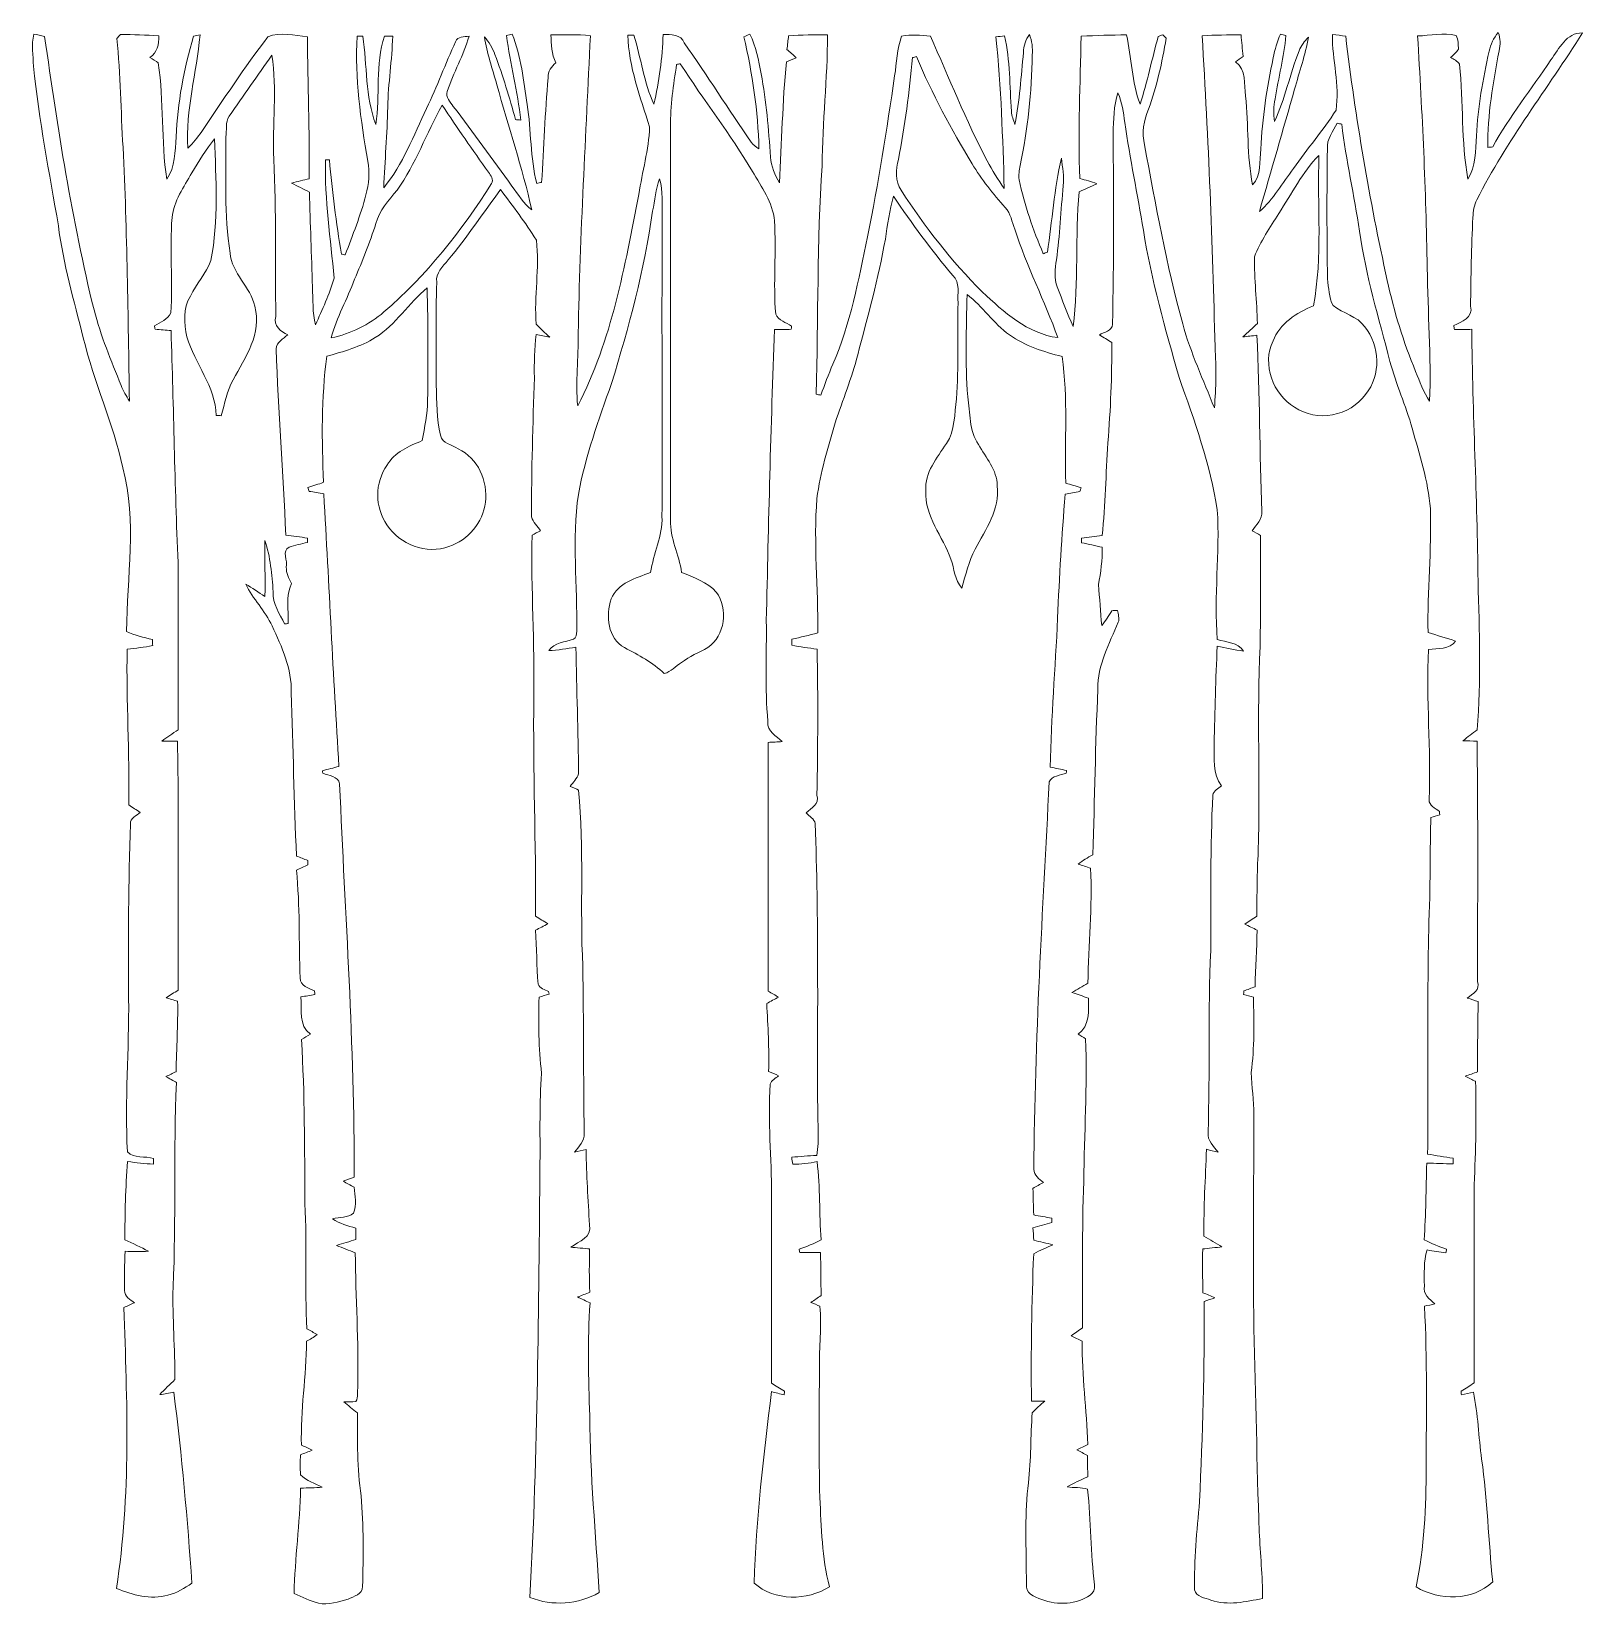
# Model space of a CAD drawing. Header units: centimetres. Extents: x -16 to 16, y -16.3 to 16.2.
import ezdxf

# ---------------------------------------------------------------- set-up
doc = ezdxf.new("R2010")
doc.units = ezdxf.units.CM
doc.header["$MEASUREMENT"] = 0
doc.layers.add('Layer 1', color=7, linetype='Continuous')

msp = doc.modelspace()

# ---------------------------------------------------------------- linework, layer by layer
at = {"layer": 'Layer 1', "color": 49, "lineweight": 9}
for points, knots in [([(15.33763, 15.65029), (15.50979, 15.87853), (15.65795, 16.21826), (15.98992, 16.20697), (15.98992, 16.20697), (15.26743, 15.05868), (14.42605, 13.98024), (13.81046, 12.76598), (13.81046, 12.76598), (13.75436, 12.65273), (13.73038, 12.52644), (13.73002, 12.4005), (13.73002, 12.4005), (13.69086, 11.78949), (13.69333, 11.17742), (13.67993, 10.5657), (13.67993, 10.5657), (13.74272, 10.32652), (13.49366, 10.2475), (13.33421, 10.166), (13.33421, 10.166), (13.33773, 10.14625), (13.34514, 10.10709), (13.34867, 10.08733), (13.34867, 10.08733), (13.46615, 10.08733), (13.58821, 10.08769), (13.70674, 10.09051), (13.70674, 10.09051), (13.71697, 8.35484), (13.8228, 6.622), (13.83445, 4.88633), (13.83445, 4.88633), (13.86373, 3.86716), (13.8983, 2.8441), (13.81892, 1.82598), (13.81892, 1.82598), (13.71909, 1.75084), (13.62031, 1.6757), (13.524, 1.59668), (13.524, 1.59668), (13.61043, 1.5995), (13.7205, 1.59139), (13.81363, 1.59103), (13.81363, 1.59103), (13.83762, -0.06208), (13.82598, -1.7159), (13.82245, -3.36902), (13.82245, -3.36902), (13.88948, -3.55317), (13.72156, -3.62267), (13.61361, -3.71122), (13.61361, -3.71122), (13.68875, -3.73591), (13.76424, -3.7606), (13.83974, -3.78565), (13.83974, -3.78565), (13.82668, -4.26896), (13.82527, -4.75262), (13.82492, -5.23627), (13.82492, -5.23627), (13.74025, -5.26591), (13.65523, -5.29484), (13.57057, -5.32482), (13.57057, -5.32482), (13.64112, -5.36116), (13.71238, -5.39573), (13.784, -5.4303), (13.784, -5.4303), (13.80375, -6.14221), (13.78506, -6.85447), (13.75789, -7.56602), (13.75789, -7.56602), (13.74801, -8.92845), (13.76283, -10.29123), (13.75225, -11.65401), (13.75225, -11.65401), (13.66617, -11.71504), (13.57798, -11.77325), (13.48625, -11.82546), (13.48625, -11.82546), (13.48766, -11.84451), (13.49013, -11.88261), (13.49119, -11.90166), (13.49119, -11.90166), (13.5741, -11.88543), (13.65594, -11.86532), (13.73849, -11.84557), (13.73849, -11.84557), (13.83833, -12.29994), (13.84256, -12.76773), (13.90959, -13.22704), (13.90959, -13.22704), (14.02741, -14.06701), (14.04964, -14.91544), (14.13819, -15.75822), (14.13819, -15.75822), (13.71944, -16.16215), (13.03787, -16.1551), (12.55633, -15.86547), (12.55633, -15.86547), (12.73625, -15.05302), (12.75495, -14.21553), (12.768, -13.3872), (12.768, -13.3872), (12.76235, -12.28125), (12.78987, -11.17458), (12.72955, -10.07004), (12.72955, -10.07004), (12.78352, -10.0591), (12.89147, -10.03723), (12.94509, -10.02629), (12.94509, -10.02629), (12.83432, -9.92892), (12.68968, -9.8238), (12.7299, -9.64847), (12.7299, -9.64847), (12.72073, -9.40187), (12.71402, -9.14964), (12.78352, -8.91151), (12.78352, -8.91151), (12.91193, -8.93656), (13.03999, -8.9542), (13.17087, -8.97113), (13.17087, -8.97113), (13.17475, -8.95208), (13.18322, -8.91434), (13.18745, -8.89528), (13.18745, -8.89528), (13.028, -8.84554), (12.8763, -8.77463), (12.72672, -8.70232), (12.72672, -8.70232), (12.75318, -8.17527), (12.76518, -7.64822), (12.77682, -7.12081), (12.77682, -7.12081), (12.95779, -7.12258), (13.13877, -7.1314), (13.3201, -7.13387), (13.3201, -7.13387), (13.31974, -7.09506), (13.31939, -7.05661), (13.31939, -7.01851), (13.31939, -7.01851), (13.14406, -6.98887), (12.96838, -6.96418), (12.79375, -6.93243), (12.79375, -6.93243), (12.81809, -5.16854), (12.77153, -3.40324), (12.8375, -1.6397), (12.8375, -1.6397), (12.84914, -1.08796), (12.84385, -0.53622), (12.86254, 0.01482), (12.86254, 0.01482), (12.92251, 0.03387), (12.98284, 0.05222), (13.04387, 0.06986), (13.04387, 0.06986), (13.04246, 0.08714), (13.03928, 0.12172), (13.03787, 0.139), (13.03787, 0.139), (12.95356, 0.20391), (12.8195, 0.2593), (12.8248, 0.38489), (12.8248, 0.38489), (12.86536, 1.41817), (12.76341, 2.4504), (12.81104, 3.48404), (12.81104, 3.48404), (13.00471, 3.50909), (13.24107, 3.4784), (13.37266, 3.65549), (13.37266, 3.65549), (13.18216, 3.71617), (12.99307, 3.77402), (12.80257, 3.83258), (12.80257, 3.83258), (12.78987, 4.68595), (12.87595, 5.53827), (12.85337, 6.39163), (12.85337, 6.39163), (12.8061, 6.95925), (12.62548, 7.50465), (12.4766, 8.0511), (12.4766, 8.0511), (12.34608, 8.51712), (12.14005, 8.95774), (12.01729, 9.42623), (12.01729, 9.42623), (11.78763, 10.31735), (11.52093, 11.20141), (11.38723, 12.11369), (11.38723, 12.11369), (11.28033, 12.85241), (11.11488, 13.58195), (11.02175, 14.32243), (11.02175, 14.32243), (10.99917, 14.32843), (10.95366, 14.34042), (10.93108, 14.34642), (10.93108, 14.34642), (10.84465, 14.17603), (10.70707, 14.01657), (10.72753, 13.81196), (10.72753, 13.81196), (10.71307, 12.91873), (10.71448, 12.02408), (10.73, 11.1305), (10.73, 11.1305), (10.75328, 10.946), (10.75752, 10.74915), (10.84324, 10.58087), (10.84324, 10.58087), (11.04433, 10.41436), (11.34242, 10.36885), (11.49765, 10.14343), (11.49765, 10.14343), (11.81444, 9.75396), (11.83984, 9.13871), (11.51387, 8.74713), (11.51387, 8.74713), (11.19285, 8.29734), (10.50881, 8.1647), (10.0502, 8.48184), (10.0502, 8.48184), (9.60076, 8.75172), (9.37392, 9.36731), (9.60464, 9.85097), (9.60464, 9.85097), (9.74363, 10.21081), (10.09288, 10.43588), (10.43755, 10.57276), (10.43755, 10.57276), (10.63828, 11.59546), (10.5081, 12.64533), (10.55326, 13.68002), (10.55326, 13.68002), (10.20718, 13.33289), (9.9934, 12.88521), (9.72141, 12.4834), (9.72141, 12.4834), (9.54643, 12.18989), (9.34323, 11.9059), (9.22223, 11.58523), (9.22223, 11.58523), (9.21623, 11.12627), (9.27091, 10.66695), (9.28396, 10.20798), (9.28396, 10.20798), (9.18448, 10.1152), (9.08429, 10.02454), (8.98269, 9.93458), (8.98269, 9.93458), (9.079, 9.94375), (9.17566, 9.9554), (9.27197, 9.96633), (9.27197, 9.96633), (9.33618, 8.75525), (9.32383, 7.54169), (9.37463, 6.3299), (9.37463, 6.3299), (9.38874, 6.16974), (9.25257, 6.05755), (9.17672, 5.93161), (9.17672, 5.93161), (9.23281, 5.90057), (9.2889, 5.86882), (9.34464, 5.83636), (9.34464, 5.83636), (9.34253, 5.07295), (9.35628, 4.30919), (9.33723, 3.54578), (9.33723, 3.54578), (9.27338, 2.13713), (9.33794, 0.72673), (9.29984, -0.68262), (9.29984, -0.68262), (9.27479, -1.12924), (9.27268, -1.57691), (9.27232, -2.02423), (9.27232, -2.02423), (9.18836, -2.07785), (9.1044, -2.13148), (9.0215, -2.18545), (9.0215, -2.18545), (9.10687, -2.22708), (9.19295, -2.26765), (9.27867, -2.30998), (9.27867, -2.30998), (9.26562, -2.6991), (9.24269, -3.0875), (9.23634, -3.47732), (9.23634, -3.47732), (9.15838, -3.50802), (9.07971, -3.53624), (9.00068, -3.56375), (9.00068, -3.56375), (9.00033, -3.58175), (8.99892, -3.61808), (8.99857, -3.63607), (8.99857, -3.63607), (9.06595, -3.65407), (9.13368, -3.67312), (9.20177, -3.69217), (9.20177, -3.69217), (9.20953, -4.21181), (9.22505, -4.73462), (9.1545, -5.25109), (9.1545, -5.25109), (9.16296, -5.54072), (9.212, -5.82859), (9.20565, -6.11963), (9.20565, -6.11963), (9.20882, -7.58965), (9.19683, -9.06003), (9.20882, -10.53006), (9.20882, -10.53006), (9.25856, -11.92847), (9.26421, -13.32829), (9.32101, -14.7267), (9.32101, -14.7267), (9.33935, -15.18602), (9.39262, -15.64428), (9.39086, -16.10465), (9.39086, -16.10465), (9.04055, -16.16921), (8.67331, -16.26093), (8.3237, -16.13605), (8.3237, -16.13605), (8.20588, -16.09724), (8.01926, -16.07079), (7.98504, -15.92473), (7.98504, -15.92473), (7.97375, -15.31619), (8.03443, -14.70942), (8.08805, -14.10405), (8.08805, -14.10405), (8.15402, -12.72786), (8.19212, -11.35062), (8.18436, -9.97302), (8.18436, -9.97302), (8.25809, -9.94868), (8.33217, -9.92434), (8.40625, -9.90035), (8.40625, -9.90035), (8.32476, -9.86295), (8.24186, -9.82768), (8.15896, -9.79416), (8.15896, -9.79416), (8.1512, -9.49254), (8.14978, -9.19091), (8.15472, -8.88964), (8.15472, -8.88964), (8.2535, -8.87941), (8.45106, -8.8586), (8.54983, -8.84837), (8.54983, -8.84837), (8.42954, -8.76899), (8.30148, -8.70232), (8.17906, -8.62682), (8.17906, -8.62682), (8.1713, -8.02816), (8.21046, -7.4309), (8.23163, -6.8333), (8.23163, -6.8333), (8.31171, -6.85305), (8.39108, -6.87493), (8.47152, -6.89504), (8.47152, -6.89504), (8.3805, -6.77192), (8.2475, -6.65303), (8.26373, -6.48511), (8.26373, -6.48511), (8.30889, -5.23522), (8.2602, -3.98321), (8.31982, -2.73367), (8.31982, -2.73367), (8.33041, -1.66334), (8.3043, -0.59231), (8.36463, 0.47661), (8.36463, 0.47661), (8.3745, 0.57151), (8.47681, 0.61137), (8.54031, 0.66817), (8.54031, 0.66817), (8.34663, 0.91405), (8.39849, 1.2439), (8.38897, 1.5353), (8.38897, 1.5353), (8.40555, 2.20628), (8.42142, 2.87797), (8.45353, 3.54825), (8.45353, 3.54825), (8.63274, 3.5112), (8.81195, 3.47557), (8.99328, 3.447), (8.99328, 3.447), (8.88286, 3.63221), (8.64085, 3.62727), (8.45494, 3.68971), (8.45494, 3.68971), (8.37909, 4.58047), (8.5142, 5.47265), (8.45423, 6.36376), (8.45423, 6.36376), (8.30783, 7.30356), (7.98574, 8.20421), (7.66542, 9.09603), (7.66542, 9.09603), (7.38426, 10.09898), (7.09075, 11.10263), (6.932, 12.13415), (6.932, 12.13415), (6.8057, 12.87569), (6.65295, 13.613), (6.54747, 14.35806), (6.54747, 14.35806), (6.51536, 14.56444), (6.49279, 14.77716), (6.40565, 14.96943), (6.40565, 14.96943), (6.31816, 14.69849), (6.31005, 14.41239), (6.30899, 14.12981), (6.30899, 14.12981), (6.30934, 12.81748), (6.32204, 11.50374), (6.29453, 10.19176), (6.29453, 10.19176), (6.28147, 10.05558), (6.11955, 10.03548), (6.02359, 9.9755), (6.02359, 9.9755), (6.1072, 9.92329), (6.19222, 9.87249), (6.27689, 9.82099), (6.27689, 9.82099), (6.28535, 9.12813), (6.25078, 8.43598), (6.19892, 7.7456), (6.19892, 7.7456), (6.1513, 7.10883), (6.15624, 6.46854), (6.07792, 5.83389), (6.07792, 5.83389), (5.9361, 5.81625), (5.79393, 5.80038), (5.65318, 5.78239), (5.65318, 5.78239), (5.65353, 5.75028), (5.65459, 5.71818), (5.65565, 5.68573), (5.65565, 5.68573), (5.79746, 5.65468), (5.93963, 5.62399), (6.0818, 5.59189), (6.0818, 5.59189), (6.08356, 5.3326), (6.05005, 5.07471), (6.00313, 4.82036), (6.00313, 4.82036), (6.02677, 4.5399), (6.04476, 4.25803), (6.07228, 3.97758), (6.07228, 3.97758), (6.14918, 4.07388), (6.21374, 4.17901), (6.28077, 4.28238), (6.28077, 4.28238), (6.30934, 4.28414), (6.36649, 4.28802), (6.39507, 4.29014), (6.39507, 4.29014), (6.406, 4.21006), (6.4434, 4.12539), (6.41165, 4.04566), (6.41165, 4.04566), (6.2275, 3.60152), (5.97985, 3.16195), (5.99114, 2.66489), (5.99114, 2.66489), (5.93857, 1.52648), (5.92658, 0.3863), (5.88425, -0.75282), (5.88425, -0.75282), (5.78229, -0.8142), (5.67963, -0.87453), (5.58438, -0.94579), (5.58438, -0.94579), (5.66905, -0.97542), (5.75478, -1.00435), (5.84085, -1.03187), (5.84085, -1.03187), (5.87684, -1.82421), (5.80734, -2.61478), (5.78335, -3.40642), (5.78335, -3.40642), (5.67681, -3.47344), (5.56604, -3.53412), (5.45668, -3.59692), (5.45668, -3.59692), (5.56886, -3.63607), (5.68281, -3.67347), (5.79499, -3.71474), (5.79499, -3.71474), (5.80205, -3.97262), (5.82392, -4.28801), (5.58333, -4.45452), (5.58333, -4.45452), (5.63448, -4.48697), (5.68563, -4.51872), (5.73749, -4.55047), (5.73749, -4.55047), (5.77771, -5.53296), (5.70715, -6.51403), (5.70292, -7.49617), (5.70292, -7.49617), (5.65635, -8.50335), (5.68634, -9.51194), (5.67364, -10.51983), (5.67364, -10.51983), (5.59461, -10.57169), (5.51559, -10.62354), (5.44116, -10.68175), (5.44116, -10.68175), (5.51524, -10.71915), (5.59073, -10.75583), (5.66658, -10.79182), (5.66658, -10.79182), (5.66058, -11.50513), (5.75654, -12.21281), (5.7837, -12.92507), (5.7837, -12.92507), (5.70856, -12.9614), (5.63342, -12.99739), (5.55863, -13.03337), (5.55863, -13.03337), (5.63025, -13.0757), (5.70398, -13.11415), (5.77806, -13.15331), (5.77806, -13.15331), (5.77841, -13.2983), (5.78088, -13.44612), (5.78194, -13.59252), (5.78194, -13.59252), (5.63801, -13.65814), (5.49513, -13.72622), (5.35684, -13.80313), (5.35684, -13.80313), (5.49513, -13.82112), (5.64541, -13.80066), (5.77912, -13.85111), (5.77912, -13.85111), (5.84967, -14.50516), (5.84227, -15.16873), (5.91952, -15.82455), (5.91952, -15.82455), (5.96256, -16.01364), (5.7456, -16.08701), (5.61155, -16.14734), (5.61155, -16.14734), (5.27853, -16.26164), (4.89506, -16.19778), (4.59943, -16.01364), (4.59943, -16.01364), (4.46043, -15.91909), (4.54369, -15.70954), (4.51088, -15.57548), (4.51088, -15.57548), (4.51582, -14.95565), (4.47948, -14.33265), (4.55745, -13.71599), (4.55745, -13.71599), (4.61425, -13.23692), (4.59943, -12.75326), (4.63753, -12.27348), (4.63753, -12.27348), (4.71373, -12.18317), (4.80898, -12.11191), (4.89435, -12.03113), (4.89435, -12.03113), (4.8051, -12.03324), (4.70667, -12.02619), (4.62024, -12.03395), (4.62024, -12.03395), (4.60966, -11.01971), (4.62412, -10.00336), (4.66716, -8.99124), (4.66716, -8.99124), (4.7924, -8.9168), (4.93104, -8.86847), (5.06121, -8.8025), (5.06121, -8.8025), (4.92963, -8.77075), (4.80086, -8.74183), (4.66998, -8.71114), (4.66998, -8.71114), (4.66293, -8.6247), (4.65693, -8.53863), (4.65199, -8.45325), (4.65199, -8.45325), (4.78005, -8.41621), (4.91058, -8.3834), (5.03793, -8.34142), (5.03793, -8.34142), (5.03864, -8.31955), (5.04075, -8.2751), (5.04181, -8.25288), (5.04181, -8.25288), (4.91516, -8.23347), (4.79134, -8.21442), (4.66646, -8.18902), (4.66646, -8.18902), (4.66046, -8.00593), (4.65552, -7.82284), (4.65199, -7.6401), (4.65199, -7.6401), (4.7229, -7.59847), (4.79451, -7.55861), (4.86683, -7.51875), (4.86683, -7.51875), (4.78111, -7.44431), (4.66716, -7.3734), (4.67069, -7.24499), (4.67069, -7.24499), (4.68692, -4.57799), (4.85166, -1.91381), (4.98784, 0.7486), (4.98784, 0.7486), (5.04393, 0.88195), (5.22138, 0.88054), (5.33885, 0.93028), (5.33885, 0.93028), (5.34061, 0.94369), (5.3445, 0.9705), (5.34661, 0.9839), (5.34661, 0.9839), (5.23161, 1.0086), (5.11942, 1.03118), (5.00512, 1.0534), (5.00512, 1.0534), (5.0337, 2.07893), (5.10955, 3.10233), (5.1614, 4.12645), (5.1614, 4.12645), (5.19315, 4.98052), (5.24889, 5.83389), (5.31663, 6.68585), (5.31663, 6.68585), (5.41717, 6.7049), (5.51947, 6.72148), (5.62143, 6.74018), (5.62143, 6.74018), (5.62707, 6.76029), (5.63836, 6.80086), (5.644, 6.82132), (5.644, 6.82132), (5.53923, 6.85413), (5.4341, 6.88552), (5.32827, 6.91445), (5.32827, 6.91445), (5.30428, 7.78581), (5.37413, 8.66317), (5.2556, 9.52959), (5.2556, 9.52959), (4.8753, 9.6252), (4.49148, 9.74726), (4.16798, 9.9755), (4.16798, 9.9755), (3.83602, 10.20904), (3.61518, 10.56358), (3.29203, 10.80594), (3.29203, 10.80594), (3.27616, 10.10462), (3.25111, 9.40012), (3.3072, 8.69986), (3.3072, 8.69986), (3.36224, 8.37072), (3.32449, 7.99748), (3.53051, 7.71279), (3.53051, 7.71279), (3.67198, 7.43938), (3.92033, 7.18997), (3.91116, 6.86118), (3.91116, 6.86118), (3.97501, 6.37153), (3.67127, 5.9616), (3.46137, 5.55167), (3.46137, 5.55167), (3.31743, 5.30367), (3.27087, 5.01756), (3.18126, 4.74875), (3.18126, 4.74875), (3.03556, 4.91491), (3.03239, 5.14703), (2.95619, 5.34494), (2.95619, 5.34494), (2.79568, 5.81872), (2.41573, 6.2283), (2.44078, 6.75641), (2.44078, 6.75641), (2.41679, 7.13282), (2.66832, 7.43938), (2.86729, 7.73184), (2.86729, 7.73184), (3.05356, 8.00242), (3.02675, 8.34532), (3.07261, 8.65647), (3.07261, 8.65647), (3.12411, 9.31546), (3.09624, 9.97727), (3.10647, 10.63731), (3.10647, 10.63731), (3.08637, 10.82535), (3.1608, 11.05677), (2.99605, 11.20141), (2.99605, 11.20141), (2.55967, 11.72669), (2.15045, 12.27315), (1.77156, 12.84112), (1.77156, 12.84112), (1.70101, 12.54655), (1.64562, 12.24845), (1.60611, 11.94788), (1.60611, 11.94788), (1.46147, 11.1439), (1.24592, 10.35509), (1.03532, 9.56663), (1.03532, 9.56663), (0.91678, 9.08686), (0.72417, 8.63107), (0.57177, 8.16223), (0.57177, 8.16223), (0.42254, 7.64752), (0.2592, 7.13353), (0.19535, 6.59942), (0.19535, 6.59942), (0.11986, 5.67444), (0.22569, 4.74875), (0.21228, 3.82306), (0.21228, 3.82306), (0.03484, 3.77755), (-0.14402, 3.73698), (-0.32147, 3.69218), (-0.32147, 3.69218), (-0.32182, 3.66149), (-0.32253, 3.6001), (-0.32288, 3.56941), (-0.32288, 3.56941), (-0.15108, 3.53308), (0.02249, 3.51332), (0.19676, 3.48757), (0.19676, 3.48757), (0.21969, 2.48391), (0.21193, 1.47956), (0.1957, 0.4759), (0.1957, 0.4759), (0.25885, 0.28823), (0.07188, 0.21767), (-0.02478, 0.10866), (-0.02478, 0.10866), (0.0359, 0.0367), (0.14385, -0.01058), (0.15901, -0.11147), (0.15901, -0.11147), (0.23133, -2.06621), (0.20276, -4.02307), (0.21017, -5.97887), (0.21017, -5.97887), (0.20311, -6.30449), (0.2518, -6.63645), (0.19077, -6.95959), (0.19077, -6.95959), (0.0179, -6.967), (-0.15425, -6.98041), (-0.32605, -6.9991), (-0.32605, -6.9991), (-0.319, -7.04602), (-0.31124, -7.0933), (-0.30348, -7.14092), (-0.30348, -7.14092), (-0.1352, -7.14022), (0.03307, -7.12434), (0.19712, -7.08624), (0.19712, -7.08624), (0.26661, -7.62176), (0.23733, -8.16398), (0.2839, -8.70161), (0.2839, -8.70161), (0.13432, -8.77428), (-0.01632, -8.84554), (-0.17507, -8.89564), (-0.17507, -8.89564), (-0.17154, -8.91222), (-0.16448, -8.94503), (-0.16095, -8.96161), (-0.16095, -8.96161), (-0.01843, -8.96231), (0.1248, -8.96161), (0.26767, -8.96055), (0.26767, -8.96055), (0.27473, -9.25794), (0.27755, -9.55568), (0.27966, -9.85378), (0.27966, -9.85378), (0.21017, -9.90105), (0.14032, -9.94727), (0.07082, -9.99419), (0.07082, -9.99419), (0.11703, -10.01359), (0.20946, -10.0524), (0.25568, -10.0718), (0.25568, -10.0718), (0.29625, -10.49407), (0.24157, -10.91776), (0.24474, -11.34109), (0.24474, -11.34109), (0.24474, -12.23433), (0.23521, -13.12791), (0.25215, -14.02115), (0.25215, -14.02115), (0.29166, -14.63639), (0.29166, -15.26222), (0.45535, -15.86159), (0.45535, -15.86159), (-0.01138, -16.15757), (-0.67601, -16.1611), (-1.10252, -15.78786), (-1.10252, -15.78786), (-1.05525, -14.46494), (-0.90849, -13.14802), (-0.74092, -11.83569), (-0.74092, -11.83569), (-0.65449, -11.85827), (-0.56841, -11.88155), (-0.48092, -11.90166), (-0.48092, -11.90166), (-0.47881, -11.88225), (-0.47493, -11.8438), (-0.47281, -11.8244), (-0.47281, -11.8244), (-0.5663, -11.77466), (-0.65661, -11.71962), (-0.74445, -11.66106), (-0.74445, -11.66106), (-0.7441, -10.36672), (-0.74374, -9.07238), (-0.74304, -7.77804), (-0.74304, -7.77804), (-0.7381, -7.01498), (-0.82065, -6.25192), (-0.77161, -5.48922), (-0.77161, -5.48922), (-0.74586, -5.40949), (-0.65625, -5.37139), (-0.59875, -5.31459), (-0.59875, -5.31459), (-0.66684, -5.28496), (-0.73492, -5.25603), (-0.80301, -5.2271), (-0.80301, -5.2271), (-0.79066, -4.75897), (-0.81324, -4.29118), (-0.84217, -3.82446), (-0.84217, -3.82446), (-0.76103, -3.77965), (-0.67848, -3.73732), (-0.59593, -3.69499), (-0.59593, -3.69499), (-0.66754, -3.65301), (-0.73951, -3.61209), (-0.81112, -3.57152), (-0.81112, -3.57152), (-0.81783, -1.85949), (-0.81359, -0.14745), (-0.81359, 1.56458), (-0.81359, 1.56458), (-0.71693, 1.56952), (-0.61992, 1.57445), (-0.52255, 1.57975), (-0.52255, 1.57975), (-0.64038, 1.70181), (-0.84358, 1.78718), (-0.815, 1.99461), (-0.815, 1.99461), (-0.88344, 2.68535), (-0.83899, 3.38244), (-0.84993, 4.0753), (-0.84993, 4.0753), (-0.80477, 6.07837), (-0.75856, 8.08144), (-0.67848, 10.0831), (-0.67848, 10.0831), (-0.56453, 10.08804), (-0.45094, 10.08839), (-0.33629, 10.09016), (-0.33629, 10.09016), (-0.33452, 10.10674), (-0.3317, 10.13955), (-0.32994, 10.15613), (-0.32994, 10.15613), (-0.44071, 10.23268), (-0.59593, 10.2729), (-0.65625, 10.40413), (-0.65625, 10.40413), (-0.70882, 11.04513), (-0.64391, 11.68859), (-0.67989, 12.3303), (-0.67989, 12.3303), (-0.71729, 12.71271), (-0.95012, 13.02809), (-1.13427, 13.35053), (-1.13427, 13.35053), (-1.59323, 14.11641), (-2.14286, 14.82161), (-2.62546, 15.57126), (-2.62546, 15.57126), (-2.64416, 15.56844), (-2.6819, 15.56245), (-2.7006, 15.55927), (-2.7006, 15.55927), (-2.7641, 15.13241), (-2.83113, 14.70414), (-2.82478, 14.27093), (-2.82478, 14.27093), (-2.82549, 11.56618), (-2.82549, 8.86108), (-2.82513, 6.15598), (-2.82513, 6.15598), (-2.84171, 5.77921), (-2.64663, 5.44019), (-2.59724, 5.07295), (-2.59724, 5.07295), (-2.34359, 4.96959), (-2.07125, 4.87469), (-1.8811, 4.6669), (-1.8811, 4.6669), (-1.62957, 4.32153), (-1.69907, 3.76838), (-2.0596, 3.52249), (-2.0596, 3.52249), (-2.23564, 3.41137), (-2.43778, 3.34505), (-2.59971, 3.21028), (-2.59971, 3.21028), (-2.72106, 3.14361), (-2.81667, 3.01802), (-2.95495, 2.98592), (-2.95495, 2.98592), (-3.19273, 3.21346), (-3.48483, 3.36551), (-3.77234, 3.52108), (-3.77234, 3.52108), (-4.12794, 3.70841), (-4.16392, 4.18148), (-4.05104, 4.52438), (-4.05104, 4.52438), (-3.91134, 4.86199), (-3.5455, 4.95301), (-3.23824, 5.06942), (-3.23824, 5.06942), (-3.18355, 5.46136), (-2.98282, 5.8226), (-3.00223, 6.22618), (-3.00223, 6.22618), (-2.99623, 8.28429), (-3.00787, 10.34275), (-2.99799, 12.40085), (-2.99799, 12.40085), (-3.00434, 12.66614), (-2.98282, 12.93707), (-3.0502, 13.19672), (-3.0502, 13.19672), (-3.13029, 12.98152), (-3.15392, 12.75151), (-3.19555, 12.52715), (-3.19555, 12.52715), (-3.3677, 11.31782), (-3.68626, 10.13425), (-4.04504, 8.96868), (-4.04504, 8.96868), (-4.30786, 8.21796), (-4.58161, 7.46725), (-4.72731, 6.68303), (-4.72731, 6.68303), (-4.86066, 5.74676), (-4.74601, 4.80166), (-4.76188, 3.86151), (-4.76188, 3.86151), (-4.76823, 3.80366), (-4.76082, 3.71476), (-4.82962, 3.69253), (-4.82962, 3.69253), (-5.00671, 3.64032), (-5.21944, 3.62198), (-5.33726, 3.45829), (-5.33726, 3.45829), (-5.14923, 3.46781), (-4.96438, 3.50027), (-4.77846, 3.52743), (-4.77846, 3.52743), (-4.76435, 2.65572), (-4.72872, 1.78471), (-4.72414, 0.913), (-4.72414, 0.913), (-4.75412, 0.81492), (-4.83914, 0.7419), (-4.89559, 0.65653), (-4.89559, 0.65653), (-4.85255, 0.63748), (-4.76647, 0.59938), (-4.72343, 0.58033), (-4.72343, 0.58033), (-4.60278, -0.62653), (-4.70015, -1.8422), (-4.63524, -3.05187), (-4.63524, -3.05187), (-4.61689, -4.20299), (-4.6243, -5.35445), (-4.60807, -6.50557), (-4.60807, -6.50557), (-4.58973, -6.66643), (-4.72519, -6.77685), (-4.8088, -6.89609), (-4.8088, -6.89609), (-4.72907, -6.8781), (-4.64935, -6.85835), (-4.56962, -6.83965), (-4.56962, -6.83965), (-4.56221, -7.35823), (-4.52446, -7.87576), (-4.50012, -8.39399), (-4.50012, -8.39399), (-4.43239, -8.65575), (-4.72096, -8.73195), (-4.88183, -8.85436), (-4.88183, -8.85436), (-4.78517, -8.86318), (-4.59149, -8.88153), (-4.49483, -8.8907), (-4.49483, -8.8907), (-4.50294, -9.1888), (-4.50682, -9.4876), (-4.48883, -9.7857), (-4.48883, -9.7857), (-4.57385, -9.81745), (-4.65887, -9.84884), (-4.74354, -9.8813), (-4.74354, -9.8813), (-4.65852, -9.92328), (-4.57209, -9.96314), (-4.48636, -10.00407), (-4.48636, -10.00407), (-4.54245, -10.78018), (-4.52129, -11.55911), (-4.49201, -12.33593), (-4.49201, -12.33593), (-4.48389, -13.55442), (-4.37206, -14.76798), (-4.29516, -15.98294), (-4.29516, -15.98294), (-4.73331, -16.22565), (-5.26212, -16.2701), (-5.72708, -16.08278), (-5.72708, -16.08278), (-5.56375, -13.09263), (-5.54717, -10.0972), (-5.52, -7.10317), (-5.52, -7.10317), (-5.51365, -6.49075), (-5.53482, -5.87727), (-5.4879, -5.26591), (-5.4879, -5.26591), (-5.54646, -4.74309), (-5.55422, -4.21639), (-5.53976, -3.69111), (-5.53976, -3.69111), (-5.47097, -3.67206), (-5.40217, -3.65336), (-5.33303, -3.63502), (-5.33303, -3.63502), (-5.33585, -3.62055), (-5.34079, -3.59198), (-5.34361, -3.57751), (-5.34361, -3.57751), (-5.41699, -3.53342), (-5.53023, -3.51719), (-5.5581, -3.42476), (-5.5581, -3.42476), (-5.59056, -3.05399), (-5.5835, -2.68146), (-5.61172, -2.31069), (-5.61172, -2.31069), (-5.5267, -2.26659), (-5.44098, -2.22461), (-5.35596, -2.18087), (-5.35596, -2.18087), (-5.43992, -2.12724), (-5.52529, -2.07574), (-5.60996, -2.02353), (-5.60996, -2.02353), (-5.6029, -0.51964), (-5.66464, 0.98355), (-5.647, 2.4878), (-5.647, 2.4878), (-5.62548, 3.60645), (-5.70556, 4.7237), (-5.68404, 5.84236), (-5.68404, 5.84236), (-5.62584, 5.8727), (-5.56727, 5.90304), (-5.50871, 5.93373), (-5.50871, 5.93373), (-5.56798, 6.02898), (-5.66676, 6.10765), (-5.69286, 6.21948), (-5.69286, 6.21948), (-5.70027, 7.17868), (-5.66182, 8.13718), (-5.63607, 9.09603), (-5.63607, 9.09603), (-5.64559, 9.39342), (-5.62301, 9.68975), (-5.60008, 9.98573), (-5.60008, 9.98573), (-5.50695, 9.96598), (-5.41382, 9.94658), (-5.31962, 9.93035), (-5.31962, 9.93035), (-5.4124, 10.01819), (-5.51506, 10.09686), (-5.5955, 10.19599), (-5.5955, 10.19599), (-5.65159, 10.77313), (-5.51859, 11.35416), (-5.59479, 11.92848), (-5.59479, 11.92848), (-5.81175, 12.29643), (-6.08586, 12.62698), (-6.33139, 12.97553), (-6.33139, 12.97553), (-6.69299, 12.49151), (-7.02495, 11.98493), (-7.41548, 11.52279), (-7.41548, 11.52279), (-7.51919, 11.3852), (-7.68006, 11.25609), (-7.65007, 11.05994), (-7.65007, 11.05994), (-7.67512, 10.35474), (-7.6529, 9.64883), (-7.6596, 8.94328), (-7.6596, 8.94328), (-7.64725, 8.59791), (-7.6596, 8.24266), (-7.57246, 7.90505), (-7.57246, 7.90505), (-7.54283, 7.72831), (-7.32869, 7.71173), (-7.20804, 7.62142), (-7.20804, 7.62142), (-6.79353, 7.43692), (-6.59597, 6.95255), (-6.64395, 6.52005), (-6.64395, 6.52005), (-6.69969, 6.10659), (-6.99849, 5.73794), (-7.39678, 5.60776), (-7.39678, 5.60776), (-7.85962, 5.43949), (-8.4156, 5.64339), (-8.67666, 6.0565), (-8.67666, 6.0565), (-8.92995, 6.40963), (-8.93066, 6.92997), (-8.67666, 7.28275), (-8.67666, 7.28275), (-8.52779, 7.5558), (-8.22193, 7.6768), (-7.95029, 7.79322), (-7.95029, 7.79322), (-7.89737, 8.06839), (-7.83952, 8.34391), (-7.83916, 8.62542), (-7.83916, 8.62542), (-7.82576, 9.39871), (-7.82858, 10.17235), (-7.84834, 10.94529), (-7.84834, 10.94529), (-8.22863, 10.6285), (-8.49321, 10.18788), (-8.91725, 9.92047), (-8.91725, 9.92047), (-9.22099, 9.72644), (-9.57624, 9.63401), (-9.91844, 9.53277), (-9.91844, 9.53277), (-10.03132, 8.67164), (-10.02392, 7.79816), (-9.98335, 6.93209), (-9.98335, 6.93209), (-10.09165, 6.8947), (-10.20101, 6.85942), (-10.30967, 6.82343), (-10.30967, 6.82343), (-10.30296, 6.80403), (-10.28956, 6.76558), (-10.28285, 6.74618), (-10.28285, 6.74618), (-10.18231, 6.72924), (-10.08001, 6.71055), (-9.97911, 6.6915), (-9.97911, 6.6915), (-9.87328, 4.81754), (-9.78614, 2.94253), (-9.66796, 1.06963), (-9.66796, 1.06963), (-9.7805, 1.03717), (-9.8948, 1.01036), (-10.00839, 0.98038), (-10.00839, 0.98038), (-10.00628, 0.96768), (-10.00275, 0.94263), (-10.00099, 0.92993), (-10.00099, 0.92993), (-9.88034, 0.87525), (-9.68278, 0.86855), (-9.6535, 0.7105), (-9.6535, 0.7105), (-9.54096, -1.99601), (-9.34305, -4.70146), (-9.3547, -7.4115), (-9.3547, -7.4115), (-9.43019, -7.43655), (-9.50569, -7.46265), (-9.58083, -7.48947), (-9.58083, -7.48947), (-9.5071, -7.53462), (-9.4309, -7.57484), (-9.35434, -7.61505), (-9.35434, -7.61505), (-9.33953, -7.79285), (-9.2979, -7.98053), (-9.36599, -8.15233), (-9.36599, -8.15233), (-9.48275, -8.25005), (-9.65526, -8.22959), (-9.79779, -8.2684), (-9.79779, -8.2684), (-9.65562, -8.37), (-9.48593, -8.41198), (-9.32048, -8.46031), (-9.32048, -8.46031), (-9.31942, -8.51922), (-9.3173, -8.6367), (-9.31589, -8.69561), (-9.31589, -8.69561), (-9.44889, -8.73618), (-9.58259, -8.77463), (-9.71488, -8.81767), (-9.71488, -8.81767), (-9.58753, -8.86883), (-9.45982, -8.91998), (-9.33177, -8.97007), (-9.33177, -8.97007), (-9.32048, -9.89047), (-9.26333, -10.80981), (-9.27603, -11.73021), (-9.27603, -11.73021), (-9.29225, -11.82369), (-9.26015, -11.94928), (-9.31765, -12.03889), (-9.31765, -12.03889), (-9.39915, -12.05476), (-9.48275, -12.04453), (-9.56495, -12.0463), (-9.56495, -12.0463), (-9.47429, -12.12391), (-9.3808, -12.19587), (-9.28802, -12.27207), (-9.28802, -12.27207), (-9.28273, -12.84393), (-9.29825, -13.41966), (-9.2097, -13.98693), (-9.2097, -13.98693), (-9.15467, -14.60817), (-9.16455, -15.23435), (-9.17831, -15.85735), (-9.17831, -15.85735), (-9.17831, -16.01963), (-9.36493, -16.05773), (-9.47993, -16.11876), (-9.47993, -16.11876), (-9.67431, -16.18015), (-9.88492, -16.23765), (-10.08989, -16.20413), (-10.08989, -16.20413), (-10.26345, -16.15087), (-10.4289, -16.07713), (-10.59295, -16.00164), (-10.59295, -16.00164), (-10.57566, -15.27457), (-10.47512, -14.55278), (-10.45783, -13.82571), (-10.45783, -13.82571), (-10.30931, -13.82359), (-10.16009, -13.82112), (-10.01192, -13.80948), (-10.01192, -13.80948), (-10.16185, -13.72693), (-10.33859, -13.67789), (-10.45924, -13.55089), (-10.45924, -13.55089), (-10.47053, -13.41331), (-10.46559, -13.27467), (-10.46171, -13.13744), (-10.46171, -13.13744), (-10.38057, -13.10745), (-10.29908, -13.07711), (-10.2183, -13.04572), (-10.2183, -13.04572), (-10.29167, -13.00797), (-10.36646, -12.97304), (-10.4416, -12.94024), (-10.4416, -12.94024), (-10.46171, -12.22268), (-10.34247, -11.51254), (-10.33683, -10.79605), (-10.33683, -10.79605), (-10.26169, -10.75478), (-10.18337, -10.71632), (-10.11952, -10.65847), (-10.11952, -10.65847), (-10.1869, -10.61508), (-10.25781, -10.57839), (-10.32836, -10.5417), (-10.32836, -10.5417), (-10.37846, -9.67951), (-10.31919, -8.81626), (-10.3714, -7.95478), (-10.3714, -7.95478), (-10.37564, -6.82624), (-10.37246, -5.6963), (-10.4409, -4.56952), (-10.4409, -4.56952), (-10.38022, -4.53072), (-10.31849, -4.49227), (-10.25675, -4.45522), (-10.25675, -4.45522), (-10.50369, -4.27954), (-10.43525, -3.95146), (-10.45254, -3.68864), (-10.45254, -3.68864), (-10.35553, -3.67241), (-10.25922, -3.65477), (-10.16185, -3.64101), (-10.16185, -3.64101), (-10.16503, -3.62161), (-10.17102, -3.58316), (-10.1742, -3.56375), (-10.1742, -3.56375), (-10.29238, -3.50519), (-10.47265, -3.46251), (-10.46912, -3.29811), (-10.46912, -3.29811), (-10.49558, -2.55657), (-10.46912, -1.81151), (-10.54603, -1.07209), (-10.54603, -1.07209), (-10.467, -1.03328), (-10.38657, -0.99694), (-10.30614, -0.96096), (-10.30614, -0.96096), (-10.3072, -0.93944), (-10.30896, -0.8957), (-10.31002, -0.87382), (-10.31002, -0.87382), (-10.38763, -0.84313), (-10.46489, -0.81315), (-10.54215, -0.78245), (-10.54215, -0.78245), (-10.59753, 0.3422), (-10.60882, 1.46862), (-10.65186, 2.59398), (-10.65186, 2.59398), (-10.63457, 3.08223), (-10.84695, 3.5366), (-11.04591, 3.97017), (-11.04591, 3.97017), (-11.19267, 4.2785), (-11.43997, 4.52509), (-11.59095, 4.83059), (-11.59095, 4.83059), (-11.45408, 4.75298), (-11.32884, 4.65738), (-11.19337, 4.57765), (-11.19337, 4.57765), (-11.18385, 4.96218), (-11.20219, 5.34635), (-11.19725, 5.73053), (-11.19725, 5.73053), (-11.07449, 5.39186), (-11.05685, 5.02815), (-11.02228, 4.67255), (-11.02228, 4.67255), (-11.04027, 4.42455), (-10.89034, 4.22135), (-10.78803, 4.00933), (-10.78803, 4.00933), (-10.76898, 4.0118), (-10.73088, 4.01709), (-10.71183, 4.01956), (-10.71183, 4.01956), (-10.70936, 4.29543), (-10.76651, 4.58753), (-10.64657, 4.84682), (-10.64657, 4.84682), (-10.70936, 4.94842), (-10.75558, 5.06131), (-10.75346, 5.18266), (-10.75346, 5.18266), (-10.71571, 5.30155), (-10.854, 5.53192), (-10.69666, 5.59118), (-10.69666, 5.59118), (-10.57425, 5.63634), (-10.44549, 5.66033), (-10.31954, 5.69349), (-10.31954, 5.69349), (-10.31813, 5.72347), (-10.31672, 5.75311), (-10.31566, 5.78274), (-10.31566, 5.78274), (-10.46524, 5.80214), (-10.61482, 5.81978), (-10.76404, 5.83954), (-10.76404, 5.83954), (-10.81167, 7.12365), (-10.92738, 8.40494), (-10.95984, 9.68975), (-10.95984, 9.68975), (-10.95772, 9.8291), (-10.8159, 9.89507), (-10.72524, 9.97586), (-10.72524, 9.97586), (-10.87058, 10.04818), (-11.02545, 10.15824), (-10.96971, 10.35439), (-10.96971, 10.35439), (-10.98418, 11.43636), (-10.95913, 12.51868), (-11.00958, 13.6003), (-11.00958, 13.6003), (-11.04874, 14.31396), (-10.93479, 15.04104), (-11.05403, 15.74801), (-11.05403, 15.74801), (-11.34719, 15.3282), (-11.64387, 14.91086), (-11.93315, 14.48859), (-11.93315, 14.48859), (-12.01887, 14.36441), (-11.97654, 14.19966), (-11.99806, 14.05996), (-11.99806, 14.05996), (-11.99594, 13.26163), (-12.03581, 12.45659), (-11.91269, 11.66425), (-11.91269, 11.66425), (-11.87882, 11.23704), (-11.48794, 10.97245), (-11.40328, 10.56464), (-11.40328, 10.56464), (-11.24841, 10.00796), (-11.60154, 9.51054), (-11.85166, 9.04699), (-11.85166, 9.04699), (-11.98113, 8.81839), (-12.02029, 8.55557), (-12.09754, 8.30722), (-12.09754, 8.30722), (-12.12294, 8.30828), (-12.1741, 8.31004), (-12.1995, 8.31075), (-12.1995, 8.31075), (-12.21149, 8.91258), (-12.64223, 9.37825), (-12.80522, 9.93493), (-12.80522, 9.93493), (-12.85637, 10.21116), (-12.89024, 10.52584), (-12.73254, 10.77455), (-12.73254, 10.77455), (-12.60695, 11.02784), (-12.40552, 11.24092), (-12.3085, 11.50762), (-12.3085, 11.50762), (-12.14693, 12.33453), (-12.20902, 13.18719), (-12.23266, 14.02363), (-12.23266, 14.02363), (-12.41152, 13.8042), (-12.55686, 13.55973), (-12.7022, 13.31737), (-12.7022, 13.31737), (-12.87048, 13.02668), (-13.07227, 12.74058), (-13.11072, 12.39626), (-13.11072, 12.39626), (-13.16364, 11.74222), (-13.09132, 11.08499), (-13.13718, 10.43094), (-13.13718, 10.43094), (-13.19715, 10.29265), (-13.35237, 10.23515), (-13.47479, 10.16248), (-13.47479, 10.16248), (-13.47197, 10.14484), (-13.46562, 10.10956), (-13.46244, 10.09192), (-13.46244, 10.09192), (-13.35237, 10.08345), (-13.2416, 10.07393), (-13.13118, 10.06546), (-13.13118, 10.06546), (-13.07897, 8.46879), (-13.05463, 6.87141), (-12.98795, 5.27509), (-12.98795, 5.27509), (-12.98055, 4.12433), (-12.98513, 2.97357), (-12.98725, 1.82316), (-12.98725, 1.82316), (-13.09873, 1.74661), (-13.21162, 1.67147), (-13.32062, 1.59103), (-13.32062, 1.59103), (-13.21373, 1.5928), (-13.10508, 1.58892), (-12.99783, 1.58962), (-12.99783, 1.58962), (-12.9682, -0.12241), (-12.99395, -1.83514), (-12.98407, -3.54753), (-12.98407, -3.54753), (-13.06733, -3.60115), (-13.152, -3.6523), (-13.2356, -3.70522), (-13.2356, -3.70522), (-13.15552, -3.72956), (-13.0758, -3.7539), (-12.99572, -3.7786), (-12.99572, -3.7786), (-12.9869, -4.26367), (-13.019, -4.74768), (-13.02641, -5.23239), (-13.02641, -5.23239), (-13.09696, -5.26591), (-13.16752, -5.29872), (-13.23772, -5.33294), (-13.23772, -5.33294), (-13.18304, -5.36433), (-13.07368, -5.42642), (-13.019, -5.45782), (-13.019, -5.45782), (-13.08603, -6.8654), (-13.02429, -8.2751), (-13.08955, -9.68268), (-13.08955, -9.68268), (-13.10684, -10.31839), (-13.04757, -10.95233), (-13.05004, -11.58804), (-13.05004, -11.58804), (-13.15588, -11.68893), (-13.26665, -11.78559), (-13.36225, -11.89672), (-13.36225, -11.89672), (-13.26594, -11.88225), (-13.16999, -11.86391), (-13.07439, -11.84627), (-13.07439, -11.84627), (-12.90823, -13.15649), (-12.79463, -14.4727), (-12.69938, -15.78997), (-12.69938, -15.78997), (-12.85531, -15.88805), (-13.00983, -15.99917), (-13.19539, -16.0341), (-13.19539, -16.0341), (-13.55593, -16.13781), (-13.92387, -16.03445), (-14.25795, -15.89545), (-14.25795, -15.89545), (-13.95845, -13.98058), (-14.03676, -12.03077), (-14.10626, -10.10143), (-14.10626, -10.10143), (-14.03288, -10.0658), (-13.95845, -10.03229), (-13.88366, -9.99983), (-13.88366, -9.99983), (-13.97538, -9.93951), (-14.09003, -9.87248), (-14.09144, -9.74795), (-14.09144, -9.74795), (-14.09709, -9.47807), (-14.09039, -9.2089), (-14.08086, -8.93938), (-14.08086, -8.93938), (-13.91964, -8.9422), (-13.75772, -8.94926), (-13.5965, -8.93727), (-13.5965, -8.93727), (-13.7556, -8.85154), (-13.92246, -8.78098), (-14.08368, -8.70055), (-14.08368, -8.70055), (-14.08439, -8.16151), (-14.06992, -7.62282), (-14.02724, -7.08589), (-14.02724, -7.08589), (-13.84979, -7.11129), (-13.67129, -7.1314), (-13.49243, -7.14127), (-13.49243, -7.14127), (-13.49172, -7.10176), (-13.49137, -7.0626), (-13.49102, -7.02345), (-13.49102, -7.02345), (-13.66317, -6.96806), (-13.89918, -7.03121), (-14.03218, -6.88622), (-14.03218, -6.88622), (-14.08756, -5.83141), (-13.99408, -4.77625), (-14.00713, -3.72109), (-14.00713, -3.72109), (-14.01313, -2.52094), (-14.01277, -1.32044), (-13.97079, -0.121), (-13.97079, -0.121), (-13.97573, 0.00248), (-13.84556, 0.05222), (-13.76583, 0.11925), (-13.76583, 0.11925), (-13.84556, 0.1704), (-13.92493, 0.2219), (-14.00466, 0.2727), (-14.00466, 0.2727), (-13.97961, 1.3448), (-14.06252, 2.41512), (-14.035, 3.48651), (-14.035, 3.48651), (-13.85967, 3.5112), (-13.68222, 3.52567), (-13.50936, 3.56588), (-13.50936, 3.56588), (-13.51112, 3.59587), (-13.51395, 3.65549), (-13.51571, 3.68548), (-13.51571, 3.68548), (-13.69704, 3.73098), (-13.87872, 3.77755), (-14.05052, 3.85234), (-14.05052, 3.85234), (-14.04417, 4.9777), (-13.82792, 6.12635), (-14.12919, 7.23054), (-14.12919, 7.23054), (-14.32569, 8.14776), (-14.72362, 9.00536), (-14.94234, 9.91624), (-14.94234, 9.91624), (-15.1339, 10.68141), (-15.35474, 11.44165), (-15.45705, 12.22552), (-15.45705, 12.22552), (-15.63767, 13.3216), (-15.86309, 14.41204), (-15.96752, 15.51941), (-15.96752, 15.51941), (-15.98233, 15.7406), (-16.01055, 15.96532), (-15.9654, 16.18475), (-15.9654, 16.18475), (-15.8899, 16.16852), (-15.81512, 16.15123), (-15.73997, 16.13465), (-15.73997, 16.13465), (-15.4701, 14.24165), (-15.18012, 12.34829), (-14.72009, 10.49056), (-14.72009, 10.49056), (-14.58145, 9.95469), (-14.36837, 9.44316), (-14.16235, 8.93058), (-14.16235, 8.93058), (-14.1172, 8.81769), (-14.05475, 8.71221), (-13.98949, 8.60955), (-13.98949, 8.60955), (-14.01948, 10.35545), (-14.03535, 12.1017), (-14.12178, 13.84618), (-14.12178, 13.84618), (-14.16976, 14.59548), (-14.17011, 15.34796), (-14.2516, 16.09479), (-14.2516, 16.09479), (-14.2262, 16.1223), (-14.20045, 16.14982), (-14.17505, 16.17698), (-14.17505, 16.17698), (-13.91153, 16.1724), (-13.648, 16.16464), (-13.38483, 16.14735), (-13.38483, 16.14735), (-13.37672, 15.97449), (-13.42187, 15.80092), (-13.56616, 15.69721), (-13.56616, 15.69721), (-13.5076, 15.66263), (-13.44621, 15.63194), (-13.394, 15.58714), (-13.394, 15.58714), (-13.28005, 14.79233), (-13.3365, 13.98306), (-13.22114, 13.1886), (-13.22114, 13.1886), (-13.03946, 13.43908), (-13.05145, 13.76575), (-13.02394, 14.06032), (-13.02394, 14.06032), (-12.99713, 14.76446), (-12.87154, 15.46402), (-12.66622, 16.13747), (-12.66622, 16.13747), (-12.62212, 16.147), (-12.57767, 16.15617), (-12.53358, 16.16534), (-12.53358, 16.16534), (-12.60131, 15.38535), (-12.83379, 14.61982), (-12.78334, 13.82995), (-12.78334, 13.82995), (-12.67187, 13.92908), (-12.58579, 14.05256), (-12.49759, 14.1725), (-12.49759, 14.1725), (-12.0545, 14.83008), (-11.61671, 15.49506), (-11.13517, 16.12477), (-11.13517, 16.12477), (-10.88364, 16.23696), (-10.5813, 16.147), (-10.31496, 16.12901), (-10.31496, 16.12901), (-10.3146, 15.15181), (-10.27368, 14.17532), (-10.27897, 13.19848), (-10.27897, 13.19848), (-10.40033, 13.1692), (-10.52274, 13.13992), (-10.64339, 13.10782), (-10.64339, 13.10782), (-10.52239, 13.04326), (-10.39857, 12.98435), (-10.27545, 12.92331), (-10.27545, 12.92331), (-10.26098, 12.27068), (-10.23029, 11.61874), (-10.21618, 10.96575), (-10.21618, 10.96575), (-10.19995, 10.70505), (-10.21759, 10.43764), (-10.14986, 10.18258), (-10.14986, 10.18258), (-10.01545, 10.49867), (-9.86164, 10.81229), (-9.76568, 11.14285), (-9.76568, 11.14285), (-9.84153, 11.95423), (-9.96394, 12.76739), (-9.94525, 13.58583), (-9.94525, 13.58583), (-9.92479, 13.58583), (-9.88386, 13.58583), (-9.8634, 13.58583), (-9.8634, 13.58583), (-9.80907, 12.93531), (-9.72053, 12.28796), (-9.61787, 11.64344), (-9.61787, 11.64344), (-9.59776, 11.6385), (-9.55719, 11.62933), (-9.53708, 11.62474), (-9.53708, 11.62474), (-9.38398, 12.03396), (-9.2217, 12.44107), (-9.10952, 12.8644), (-9.10952, 12.8644), (-9.05589, 13.09124), (-9.02167, 13.32971), (-9.07389, 13.56008), (-9.07389, 13.56008), (-9.21852, 14.41133), (-9.342, 15.27458), (-9.29155, 16.1403), (-9.29155, 16.1403), (-9.26262, 16.13994), (-9.20406, 16.13924), (-9.17478, 16.13888), (-9.17478, 16.13888), (-9.08905, 15.53458), (-9.12186, 14.89922), (-8.90808, 14.31996), (-8.90808, 14.31996), (-8.81459, 14.92427), (-8.92219, 15.55292), (-8.73063, 16.14382), (-8.73063, 16.14382), (-8.67348, 16.14241), (-8.61633, 16.14065), (-8.55883, 16.13888), (-8.55883, 16.13888), (-8.57188, 15.65099), (-8.65055, 15.16663), (-8.66078, 14.67803), (-8.66078, 14.67803), (-8.66749, 14.12135), (-8.72393, 13.56749), (-8.74192, 13.01151), (-8.74192, 13.01151), (-8.34505, 13.49552), (-8.12879, 14.09171), (-7.86068, 14.65051), (-7.86068, 14.65051), (-7.63984, 15.09995), (-7.47369, 15.57338), (-7.25955, 16.02564), (-7.25955, 16.02564), (-7.21827, 16.14065), (-7.08739, 16.12936), (-6.98332, 16.13924), (-6.98332, 16.13924), (-7.09269, 15.74483), (-7.304, 15.38853), (-7.43417, 15.00188), (-7.43417, 15.00188), (-7.4758, 14.88264), (-7.36609, 14.78069), (-7.30823, 14.69214), (-7.30823, 14.69214), (-6.89301, 14.15133), (-6.49614, 13.59712), (-6.0975, 13.04396), (-6.0975, 13.04396), (-5.9705, 12.87357), (-5.85655, 12.68801), (-5.68898, 12.5529), (-5.68898, 12.5529), (-5.88301, 13.42602), (-6.17335, 14.2741), (-6.4083, 15.137), (-6.4083, 15.137), (-6.49861, 15.46614), (-6.61679, 15.78999), (-6.66547, 16.12936), (-6.66547, 16.12936), (-6.57234, 16.02), (-6.49614, 15.89582), (-6.44781, 15.76), (-6.44781, 15.76), (-6.28482, 15.32044), (-6.14724, 14.87135), (-6.02553, 14.41839), (-6.02553, 14.41839), (-5.99872, 14.41592), (-5.94475, 14.41133), (-5.91794, 14.40921), (-5.91794, 14.40921), (-5.98002, 14.99694), (-6.13948, 15.5695), (-6.20792, 16.15617), (-6.20792, 16.15617), (-6.17934, 16.16323), (-6.12219, 16.17734), (-6.09362, 16.18439), (-6.09362, 16.18439), (-5.90559, 15.72225), (-5.85973, 15.21884), (-5.78353, 14.72989), (-5.78353, 14.72989), (-5.70062, 14.18873), (-5.72073, 13.63451), (-5.58632, 13.10076), (-5.58632, 13.10076), (-5.56163, 13.10641), (-5.51154, 13.1177), (-5.48684, 13.12334), (-5.48684, 13.12334), (-5.4371, 13.84301), (-5.41452, 14.56479), (-5.35349, 15.2834), (-5.35349, 15.2834), (-5.36266, 15.41816), (-5.28329, 15.51482), (-5.1891, 15.59278), (-5.1891, 15.59278), (-5.2854, 15.76776), (-5.28364, 15.97343), (-5.29634, 16.16816), (-5.29634, 16.16816), (-5.02435, 16.16887), (-4.75024, 16.18122), (-4.47931, 16.14806), (-4.47931, 16.14806), (-4.5735, 14.09983), (-4.69309, 12.05231), (-4.73154, 10.00196), (-4.73154, 10.00196), (-4.72237, 9.50419), (-4.79046, 9.00572), (-4.74142, 8.50901), (-4.74142, 8.50901), (-4.03481, 9.86544), (-3.77269, 11.38979), (-3.47918, 12.87463), (-3.47918, 12.87463), (-3.4118, 13.33853), (-3.27245, 13.79679), (-3.2594, 14.26634), (-3.2594, 14.26634), (-3.44532, 14.88758), (-3.69226, 15.50565), (-3.70496, 16.16323), (-3.70496, 16.16323), (-3.66404, 16.16323), (-3.62276, 16.16323), (-3.58149, 16.16323), (-3.58149, 16.16323), (-3.4372, 15.68909), (-3.37335, 15.18815), (-3.16944, 14.73377), (-3.16944, 14.73377), (-3.06396, 15.2072), (-2.99235, 15.69086), (-2.97859, 16.17628), (-2.97859, 16.17628), (-2.82478, 16.16922), (-2.60641, 16.18863), (-2.54256, 15.99989), (-2.54256, 15.99989), (-2.06842, 15.32785), (-1.63027, 14.63111), (-1.16108, 13.95519), (-1.16108, 13.95519), (-1.1191, 13.89698), (-1.05842, 13.85606), (-1.00198, 13.81302), (-1.00198, 13.81302), (-1.01715, 14.59442), (-1.13991, 15.36877), (-1.31066, 16.13006), (-1.31066, 16.13006), (-1.27079, 16.14665), (-1.23093, 16.16323), (-1.19071, 16.18016), (-1.19071, 16.18016), (-1.05701, 15.92722), (-1.01044, 15.64041), (-0.95612, 15.36313), (-0.95612, 15.36313), (-0.84958, 14.79621), (-0.80372, 14.22083), (-0.76209, 13.64651), (-0.76209, 13.64651), (-0.74974, 13.45495), (-0.67919, 13.27362), (-0.57617, 13.11346), (-0.57617, 13.11346), (-0.53172, 13.94637), (-0.51726, 14.78175), (-0.43471, 15.61289), (-0.43471, 15.61289), (-0.36839, 15.64076), (-0.30171, 15.66828), (-0.23539, 15.6965), (-0.23539, 15.6965), (-0.29677, 15.75506), (-0.36063, 15.81045), (-0.42342, 15.86689), (-0.42342, 15.86689), (-0.4146, 15.96144), (-0.39979, 16.05528), (-0.3892, 16.14947), (-0.3892, 16.14947), (-0.1225, 16.16358), (0.1442, 16.16993), (0.4116, 16.16852), (0.4116, 16.16852), (0.41302, 15.26611), (0.30577, 14.36688), (0.3026, 13.46377), (0.3026, 13.46377), (0.19535, 11.89426), (0.22181, 10.32123), (0.17983, 8.7496), (0.17983, 8.7496), (0.20347, 8.74501), (0.25074, 8.73549), (0.27437, 8.7309), (0.27437, 8.7309), (0.35481, 8.94539), (0.43383, 9.16023), (0.52202, 9.37155), (0.52202, 9.37155), (0.89173, 10.20693), (1.04766, 11.11427), (1.24028, 12.00151), (1.24028, 12.00151), (1.46041, 13.10323), (1.63715, 14.21307), (1.79837, 15.32432), (1.79837, 15.32432), (1.8393, 15.59631), (1.84565, 15.87818), (1.94231, 16.13853), (1.94231, 16.13853), (2.13669, 16.18827), (2.33953, 16.1537), (2.53674, 16.14171), (2.53674, 16.14171), (2.91774, 15.27987), (3.27157, 14.40533), (3.70478, 13.56749), (3.70478, 13.56749), (3.81097, 13.36958), (3.93233, 13.18014), (4.06038, 12.99563), (4.06038, 12.99563), (4.02617, 14.04021), (3.9983, 15.08549), (3.88646, 16.12548), (3.88646, 16.12548), (3.94608, 16.13289), (4.00535, 16.13994), (4.06568, 16.14735), (4.06568, 16.14735), (4.18174, 15.63618), (4.17257, 15.10877), (4.20749, 14.58878), (4.20749, 14.58878), (4.2149, 14.49565), (4.24841, 14.4071), (4.28087, 14.32031), (4.28087, 14.32031), (4.37683, 14.80997), (4.40752, 15.30915), (4.4562, 15.80516), (4.4562, 15.80516), (4.45796, 15.93921), (4.50277, 16.06621), (4.5772, 16.17593), (4.5772, 16.17593), (4.63188, 16.04187), (4.65235, 15.89688), (4.63506, 15.75224), (4.63506, 15.75224), (4.63435, 14.98601), (4.53558, 14.22365), (4.39058, 13.47224), (4.39058, 13.47224), (4.37506, 13.37522), (4.34508, 13.27539), (4.3673, 13.17696), (4.3673, 13.17696), (4.47807, 12.65273), (4.6527, 12.14262), (4.86401, 11.65085), (4.86401, 11.65085), (4.88553, 11.65825), (4.92786, 11.67272), (4.94938, 11.68013), (4.94938, 11.68013), (5.04922, 12.32677), (5.08767, 12.9854), (5.23866, 13.62252), (5.23866, 13.62252), (5.26406, 13.43484), (5.29334, 13.2447), (5.27817, 13.0549), (5.27817, 13.0549), (5.22526, 12.54514), (5.21009, 12.03149), (5.136, 11.52385), (5.136, 11.52385), (5.11131, 11.34005), (5.07921, 11.14143), (5.15223, 10.96363), (5.15223, 10.96363), (5.25842, 10.68988), (5.35966, 10.41365), (5.48278, 10.14695), (5.48278, 10.14695), (5.59391, 11.06912), (5.52477, 12.00292), (5.60238, 12.92755), (5.60238, 12.92755), (5.72514, 12.98258), (5.84826, 13.03656), (5.96926, 13.09512), (5.96926, 13.09512), (5.85461, 13.13639), (5.73714, 13.17026), (5.61966, 13.20236), (5.61966, 13.20236), (5.57733, 14.18167), (5.62636, 15.16098), (5.64506, 16.13994), (5.64506, 16.13994), (5.95656, 16.153), (6.26807, 16.1657), (6.58028, 16.16711), (6.58028, 16.16711), (6.69281, 15.69509), (6.68646, 15.1945), (6.86179, 14.73836), (6.86179, 14.73836), (7.01666, 15.19485), (7.10345, 15.67004), (7.23609, 16.13253), (7.23609, 16.13253), (7.26643, 16.14523), (7.29747, 16.15829), (7.32852, 16.17099), (7.32852, 16.17099), (7.3518, 16.147), (7.37508, 16.12301), (7.39907, 16.09902), (7.39907, 16.09902), (7.31899, 15.60231), (7.20857, 15.10877), (7.03501, 14.63535), (7.03501, 14.63535), (6.94187, 14.40251), (6.89037, 14.14357), (6.95493, 13.89557), (6.95493, 13.89557), (7.18176, 12.65732), (7.40895, 11.4166), (7.74303, 10.20163), (7.74303, 10.20163), (7.90319, 9.60368), (8.16848, 9.04276), (8.39496, 8.46879), (8.39496, 8.46879), (8.43236, 8.88507), (8.43553, 9.30417), (8.40943, 9.72115), (8.40943, 9.72115), (8.35616, 11.86533), (8.27396, 14.00881), (8.14273, 16.14982), (8.14273, 16.14982), (8.40943, 16.16428), (8.67648, 16.16887), (8.94424, 16.16781), (8.94424, 16.16781), (8.95941, 16.02), (8.97317, 15.87183), (8.98798, 15.72402), (8.98798, 15.72402), (8.93542, 15.68521), (8.88286, 15.64676), (8.82994, 15.60866), (8.82994, 15.60866), (9.06101, 15.45873), (9.00104, 15.14052), (9.03878, 14.90734), (9.03878, 14.90734), (9.10087, 14.29597), (9.06313, 13.67332), (9.18378, 13.06936), (9.18378, 13.06936), (9.36369, 13.26939), (9.32348, 13.56431), (9.35487, 13.81055), (9.35487, 13.81055), (9.37992, 14.44555), (9.4787, 15.07526), (9.61028, 15.69615), (9.61028, 15.69615), (9.64168, 15.86336), (9.68895, 16.02776), (9.75845, 16.18333), (9.75845, 16.18333), (9.78667, 16.17663), (9.84241, 16.16323), (9.87028, 16.15652), (9.87028, 16.15652), (9.83289, 15.71414), (9.71788, 15.2841), (9.64803, 14.84666), (9.64803, 14.84666), (9.62087, 14.6925), (9.60711, 14.5348), (9.63745, 14.37993), (9.63745, 14.37993), (9.85229, 14.84842), (9.95354, 15.35854), (10.14263, 15.83691), (10.14263, 15.83691), (10.18284, 15.94486), (10.25728, 16.03446), (10.33383, 16.11913), (10.33383, 16.11913), (10.27527, 15.75224), (10.1458, 15.40228), (10.05055, 15.04421), (10.05055, 15.04421), (9.80819, 14.20355), (9.56619, 13.36252), (9.32524, 12.52115), (9.32524, 12.52115), (9.61028, 12.77409), (9.80361, 13.10782), (10.03044, 13.4098), (10.03044, 13.4098), (10.30984, 13.81972), (10.64075, 14.19437), (10.90498, 14.61347), (10.90498, 14.61347), (10.9833, 15.13311), (10.82525, 15.65135), (10.83054, 16.17275), (10.83054, 16.17275), (10.92191, 16.16499), (11.01328, 16.1537), (11.10465, 16.14171), (11.10465, 16.14171), (11.30715, 14.44908), (11.5936, 12.76527), (11.96261, 11.10051), (11.96261, 11.10051), (12.10231, 10.4581), (12.29316, 9.82593), (12.54786, 9.21915), (12.54786, 9.21915), (12.63147, 9.00925), (12.70944, 8.7944), (12.83644, 8.60602), (12.83644, 8.60602), (12.87242, 9.52289), (12.79587, 10.44117), (12.78634, 11.35839), (12.78634, 11.35839), (12.7613, 12.95542), (12.68368, 14.55068), (12.58879, 16.14453), (12.58879, 16.14453), (12.85055, 16.15335), (13.1236, 16.22038), (13.38077, 16.1537), (13.38077, 16.1537), (13.42875, 16.06762), (13.42593, 15.96426), (13.43157, 15.86901), (13.43157, 15.86901), (13.38748, 15.8048), (13.32574, 15.75647), (13.26965, 15.70461), (13.26965, 15.70461), (13.33209, 15.65981), (13.41252, 15.63018), (13.45274, 15.56068), (13.45274, 15.56068), (13.53494, 14.77152), (13.4859, 13.97106), (13.62419, 13.18755), (13.62419, 13.18755), (13.79987, 13.45036), (13.77694, 13.78127), (13.80375, 14.0829), (13.80375, 14.0829), (13.82668, 14.67239), (13.93675, 15.25376), (14.06199, 15.82915), (14.06199, 15.82915), (14.09233, 15.97096), (14.15477, 16.10572), (14.25213, 16.21403), (14.25213, 16.21403), (14.30082, 16.09302), (14.30188, 15.96285), (14.26836, 15.8362), (14.26836, 15.8362), (14.14136, 15.17933), (14.03271, 14.51575), (14.03376, 13.84442), (14.03376, 13.84442), (14.05987, 13.84689), (14.11138, 13.85112), (14.13713, 13.85324), (14.13713, 13.85324), (14.48497, 14.48541), (14.93582, 15.05268), (15.33763, 15.65029), (15.33763, 15.65029), (15.33763, 15.65029), (15.33763, 15.65029), (15.33763, 15.65029)], [0, 0, 0, 0, 0.00172414, 0.00172414, 0.00172414, 0.00172414, 0.00344828, 0.00344828, 0.00344828, 0.00344828, 0.00517241, 0.00517241, 0.00517241, 0.00517241, 0.00689655, 0.00689655, 0.00689655, 0.00689655, 0.00862069, 0.00862069, 0.00862069, 0.00862069, 0.01034483, 0.01034483, 0.01034483, 0.01034483, 0.01206897, 0.01206897, 0.01206897, 0.01206897, 0.0137931, 0.0137931, 0.0137931, 0.0137931, 0.01551724, 0.01551724, 0.01551724, 0.01551724, 0.01724138, 0.01724138, 0.01724138, 0.01724138, 0.01896552, 0.01896552, 0.01896552, 0.01896552, 0.02068966, 0.02068966, 0.02068966, 0.02068966, 0.02241379, 0.02241379, 0.02241379, 0.02241379, 0.02413793, 0.02413793, 0.02413793, 0.02413793, 0.02586207, 0.02586207, 0.02586207, 0.02586207, 0.02758621, 0.02758621, 0.02758621, 0.02758621, 0.02931034, 0.02931034, 0.02931034, 0.02931034, 0.03103448, 0.03103448, 0.03103448, 0.03103448, 0.03275862, 0.03275862, 0.03275862, 0.03275862, 0.03448276, 0.03448276, 0.03448276, 0.03448276, 0.0362069, 0.0362069, 0.0362069, 0.0362069, 0.03793103, 0.03793103, 0.03793103, 0.03793103, 0.03965517, 0.03965517, 0.03965517, 0.03965517, 0.04137931, 0.04137931, 0.04137931, 0.04137931, 0.04310345, 0.04310345, 0.04310345, 0.04310345, 0.04482759, 0.04482759, 0.04482759, 0.04482759, 0.04655172, 0.04655172, 0.04655172, 0.04655172, 0.04827586, 0.04827586, 0.04827586, 0.04827586, 0.05, 0.05, 0.05, 0.05, 0.05172414, 0.05172414, 0.05172414, 0.05172414, 0.05344828, 0.05344828, 0.05344828, 0.05344828, 0.05517241, 0.05517241, 0.05517241, 0.05517241, 0.05689655, 0.05689655, 0.05689655, 0.05689655, 0.05862069, 0.05862069, 0.05862069, 0.05862069, 0.06034483, 0.06034483, 0.06034483, 0.06034483, 0.06206897, 0.06206897, 0.06206897, 0.06206897, 0.0637931, 0.0637931, 0.0637931, 0.0637931, 0.06551724, 0.06551724, 0.06551724, 0.06551724, 0.06724138, 0.06724138, 0.06724138, 0.06724138, 0.06896552, 0.06896552, 0.06896552, 0.06896552, 0.07068966, 0.07068966, 0.07068966, 0.07068966, 0.07241379, 0.07241379, 0.07241379, 0.07241379, 0.07413793, 0.07413793, 0.07413793, 0.07413793, 0.07586207, 0.07586207, 0.07586207, 0.07586207, 0.07758621, 0.07758621, 0.07758621, 0.07758621, 0.07931034, 0.07931034, 0.07931034, 0.07931034, 0.08103448, 0.08103448, 0.08103448, 0.08103448, 0.08275862, 0.08275862, 0.08275862, 0.08275862, 0.08448276, 0.08448276, 0.08448276, 0.08448276, 0.0862069, 0.0862069, 0.0862069, 0.0862069, 0.08793103, 0.08793103, 0.08793103, 0.08793103, 0.08965517, 0.08965517, 0.08965517, 0.08965517, 0.09137931, 0.09137931, 0.09137931, 0.09137931, 0.09310345, 0.09310345, 0.09310345, 0.09310345, 0.09482759, 0.09482759, 0.09482759, 0.09482759, 0.09655172, 0.09655172, 0.09655172, 0.09655172, 0.09827586, 0.09827586, 0.09827586, 0.09827586, 0.1, 0.1, 0.1, 0.1, 0.10172414, 0.10172414, 0.10172414, 0.10172414, 0.10344828, 0.10344828, 0.10344828, 0.10344828, 0.10517241, 0.10517241, 0.10517241, 0.10517241, 0.10689655, 0.10689655, 0.10689655, 0.10689655, 0.10862069, 0.10862069, 0.10862069, 0.10862069, 0.11034483, 0.11034483, 0.11034483, 0.11034483, 0.11206897, 0.11206897, 0.11206897, 0.11206897, 0.1137931, 0.1137931, 0.1137931, 0.1137931, 0.11551724, 0.11551724, 0.11551724, 0.11551724, 0.11724138, 0.11724138, 0.11724138, 0.11724138, 0.11896552, 0.11896552, 0.11896552, 0.11896552, 0.12068966, 0.12068966, 0.12068966, 0.12068966, 0.12241379, 0.12241379, 0.12241379, 0.12241379, 0.12413793, 0.12413793, 0.12413793, 0.12413793, 0.12586207, 0.12586207, 0.12586207, 0.12586207, 0.12758621, 0.12758621, 0.12758621, 0.12758621, 0.12931034, 0.12931034, 0.12931034, 0.12931034, 0.13103448, 0.13103448, 0.13103448, 0.13103448, 0.13275862, 0.13275862, 0.13275862, 0.13275862, 0.13448276, 0.13448276, 0.13448276, 0.13448276, 0.1362069, 0.1362069, 0.1362069, 0.1362069, 0.13793103, 0.13793103, 0.13793103, 0.13793103, 0.13965517, 0.13965517, 0.13965517, 0.13965517, 0.14137931, 0.14137931, 0.14137931, 0.14137931, 0.14310345, 0.14310345, 0.14310345, 0.14310345, 0.14482759, 0.14482759, 0.14482759, 0.14482759, 0.14655172, 0.14655172, 0.14655172, 0.14655172, 0.14827586, 0.14827586, 0.14827586, 0.14827586, 0.15, 0.15, 0.15, 0.15, 0.15172414, 0.15172414, 0.15172414, 0.15172414, 0.15344828, 0.15344828, 0.15344828, 0.15344828, 0.15517241, 0.15517241, 0.15517241, 0.15517241, 0.15689655, 0.15689655, 0.15689655, 0.15689655, 0.15862069, 0.15862069, 0.15862069, 0.15862069, 0.16034483, 0.16034483, 0.16034483, 0.16034483, 0.16206897, 0.16206897, 0.16206897, 0.16206897, 0.1637931, 0.1637931, 0.1637931, 0.1637931, 0.16551724, 0.16551724, 0.16551724, 0.16551724, 0.16724138, 0.16724138, 0.16724138, 0.16724138, 0.16896552, 0.16896552, 0.16896552, 0.16896552, 0.17068966, 0.17068966, 0.17068966, 0.17068966, 0.17241379, 0.17241379, 0.17241379, 0.17241379, 0.17413793, 0.17413793, 0.17413793, 0.17413793, 0.17586207, 0.17586207, 0.17586207, 0.17586207, 0.17758621, 0.17758621, 0.17758621, 0.17758621, 0.17931034, 0.17931034, 0.17931034, 0.17931034, 0.18103448, 0.18103448, 0.18103448, 0.18103448, 0.18275862, 0.18275862, 0.18275862, 0.18275862, 0.18448276, 0.18448276, 0.18448276, 0.18448276, 0.1862069, 0.1862069, 0.1862069, 0.1862069, 0.18793103, 0.18793103, 0.18793103, 0.18793103, 0.18965517, 0.18965517, 0.18965517, 0.18965517, 0.19137931, 0.19137931, 0.19137931, 0.19137931, 0.19310345, 0.19310345, 0.19310345, 0.19310345, 0.19482759, 0.19482759, 0.19482759, 0.19482759, 0.19655172, 0.19655172, 0.19655172, 0.19655172, 0.19827586, 0.19827586, 0.19827586, 0.19827586, 0.2, 0.2, 0.2, 0.2, 0.20172414, 0.20172414, 0.20172414, 0.20172414, 0.20344828, 0.20344828, 0.20344828, 0.20344828, 0.20517241, 0.20517241, 0.20517241, 0.20517241, 0.20689655, 0.20689655, 0.20689655, 0.20689655, 0.20862069, 0.20862069, 0.20862069, 0.20862069, 0.21034483, 0.21034483, 0.21034483, 0.21034483, 0.21206897, 0.21206897, 0.21206897, 0.21206897, 0.2137931, 0.2137931, 0.2137931, 0.2137931, 0.21551724, 0.21551724, 0.21551724, 0.21551724, 0.21724138, 0.21724138, 0.21724138, 0.21724138, 0.21896552, 0.21896552, 0.21896552, 0.21896552, 0.22068966, 0.22068966, 0.22068966, 0.22068966, 0.22241379, 0.22241379, 0.22241379, 0.22241379, 0.22413793, 0.22413793, 0.22413793, 0.22413793, 0.22586207, 0.22586207, 0.22586207, 0.22586207, 0.22758621, 0.22758621, 0.22758621, 0.22758621, 0.22931034, 0.22931034, 0.22931034, 0.22931034, 0.23103448, 0.23103448, 0.23103448, 0.23103448, 0.23275862, 0.23275862, 0.23275862, 0.23275862, 0.23448276, 0.23448276, 0.23448276, 0.23448276, 0.2362069, 0.2362069, 0.2362069, 0.2362069, 0.23793103, 0.23793103, 0.23793103, 0.23793103, 0.23965517, 0.23965517, 0.23965517, 0.23965517, 0.24137931, 0.24137931, 0.24137931, 0.24137931, 0.24310345, 0.24310345, 0.24310345, 0.24310345, 0.24482759, 0.24482759, 0.24482759, 0.24482759, 0.24655172, 0.24655172, 0.24655172, 0.24655172, 0.24827586, 0.24827586, 0.24827586, 0.24827586, 0.25, 0.25, 0.25, 0.25, 0.25172414, 0.25172414, 0.25172414, 0.25172414, 0.25344828, 0.25344828, 0.25344828, 0.25344828, 0.25517241, 0.25517241, 0.25517241, 0.25517241, 0.25689655, 0.25689655, 0.25689655, 0.25689655, 0.25862069, 0.25862069, 0.25862069, 0.25862069, 0.26034483, 0.26034483, 0.26034483, 0.26034483, 0.26206897, 0.26206897, 0.26206897, 0.26206897, 0.2637931, 0.2637931, 0.2637931, 0.2637931, 0.26551724, 0.26551724, 0.26551724, 0.26551724, 0.26724138, 0.26724138, 0.26724138, 0.26724138, 0.26896552, 0.26896552, 0.26896552, 0.26896552, 0.27068966, 0.27068966, 0.27068966, 0.27068966, 0.27241379, 0.27241379, 0.27241379, 0.27241379, 0.27413793, 0.27413793, 0.27413793, 0.27413793, 0.27586207, 0.27586207, 0.27586207, 0.27586207, 0.27758621, 0.27758621, 0.27758621, 0.27758621, 0.27931034, 0.27931034, 0.27931034, 0.27931034, 0.28103448, 0.28103448, 0.28103448, 0.28103448, 0.28275862, 0.28275862, 0.28275862, 0.28275862, 0.28448276, 0.28448276, 0.28448276, 0.28448276, 0.2862069, 0.2862069, 0.2862069, 0.2862069, 0.28793103, 0.28793103, 0.28793103, 0.28793103, 0.28965517, 0.28965517, 0.28965517, 0.28965517, 0.29137931, 0.29137931, 0.29137931, 0.29137931, 0.29310345, 0.29310345, 0.29310345, 0.29310345, 0.29482759, 0.29482759, 0.29482759, 0.29482759, 0.29655172, 0.29655172, 0.29655172, 0.29655172, 0.29827586, 0.29827586, 0.29827586, 0.29827586, 0.3, 0.3, 0.3, 0.3, 0.30172414, 0.30172414, 0.30172414, 0.30172414, 0.30344828, 0.30344828, 0.30344828, 0.30344828, 0.30517241, 0.30517241, 0.30517241, 0.30517241, 0.30689655, 0.30689655, 0.30689655, 0.30689655, 0.30862069, 0.30862069, 0.30862069, 0.30862069, 0.31034483, 0.31034483, 0.31034483, 0.31034483, 0.31206897, 0.31206897, 0.31206897, 0.31206897, 0.3137931, 0.3137931, 0.3137931, 0.3137931, 0.31551724, 0.31551724, 0.31551724, 0.31551724, 0.31724138, 0.31724138, 0.31724138, 0.31724138, 0.31896552, 0.31896552, 0.31896552, 0.31896552, 0.32068966, 0.32068966, 0.32068966, 0.32068966, 0.32241379, 0.32241379, 0.32241379, 0.32241379, 0.32413793, 0.32413793, 0.32413793, 0.32413793, 0.32586207, 0.32586207, 0.32586207, 0.32586207, 0.32758621, 0.32758621, 0.32758621, 0.32758621, 0.32931034, 0.32931034, 0.32931034, 0.32931034, 0.33103448, 0.33103448, 0.33103448, 0.33103448, 0.33275862, 0.33275862, 0.33275862, 0.33275862, 0.33448276, 0.33448276, 0.33448276, 0.33448276, 0.3362069, 0.3362069, 0.3362069, 0.3362069, 0.33793103, 0.33793103, 0.33793103, 0.33793103, 0.33965517, 0.33965517, 0.33965517, 0.33965517, 0.34137931, 0.34137931, 0.34137931, 0.34137931, 0.34310345, 0.34310345, 0.34310345, 0.34310345, 0.34482759, 0.34482759, 0.34482759, 0.34482759, 0.34655172, 0.34655172, 0.34655172, 0.34655172, 0.34827586, 0.34827586, 0.34827586, 0.34827586, 0.35, 0.35, 0.35, 0.35, 0.35172414, 0.35172414, 0.35172414, 0.35172414, 0.35344828, 0.35344828, 0.35344828, 0.35344828, 0.35517241, 0.35517241, 0.35517241, 0.35517241, 0.35689655, 0.35689655, 0.35689655, 0.35689655, 0.35862069, 0.35862069, 0.35862069, 0.35862069, 0.36034483, 0.36034483, 0.36034483, 0.36034483, 0.36206897, 0.36206897, 0.36206897, 0.36206897, 0.3637931, 0.3637931, 0.3637931, 0.3637931, 0.36551724, 0.36551724, 0.36551724, 0.36551724, 0.36724138, 0.36724138, 0.36724138, 0.36724138, 0.36896552, 0.36896552, 0.36896552, 0.36896552, 0.37068966, 0.37068966, 0.37068966, 0.37068966, 0.37241379, 0.37241379, 0.37241379, 0.37241379, 0.37413793, 0.37413793, 0.37413793, 0.37413793, 0.37586207, 0.37586207, 0.37586207, 0.37586207, 0.37758621, 0.37758621, 0.37758621, 0.37758621, 0.37931034, 0.37931034, 0.37931034, 0.37931034, 0.38103448, 0.38103448, 0.38103448, 0.38103448, 0.38275862, 0.38275862, 0.38275862, 0.38275862, 0.38448276, 0.38448276, 0.38448276, 0.38448276, 0.3862069, 0.3862069, 0.3862069, 0.3862069, 0.38793103, 0.38793103, 0.38793103, 0.38793103, 0.38965517, 0.38965517, 0.38965517, 0.38965517, 0.39137931, 0.39137931, 0.39137931, 0.39137931, 0.39310345, 0.39310345, 0.39310345, 0.39310345, 0.39482759, 0.39482759, 0.39482759, 0.39482759, 0.39655172, 0.39655172, 0.39655172, 0.39655172, 0.39827586, 0.39827586, 0.39827586, 0.39827586, 0.4, 0.4, 0.4, 0.4, 0.40172414, 0.40172414, 0.40172414, 0.40172414, 0.40344828, 0.40344828, 0.40344828, 0.40344828, 0.40517241, 0.40517241, 0.40517241, 0.40517241, 0.40689655, 0.40689655, 0.40689655, 0.40689655, 0.40862069, 0.40862069, 0.40862069, 0.40862069, 0.41034483, 0.41034483, 0.41034483, 0.41034483, 0.41206897, 0.41206897, 0.41206897, 0.41206897, 0.4137931, 0.4137931, 0.4137931, 0.4137931, 0.41551724, 0.41551724, 0.41551724, 0.41551724, 0.41724138, 0.41724138, 0.41724138, 0.41724138, 0.41896552, 0.41896552, 0.41896552, 0.41896552, 0.42068966, 0.42068966, 0.42068966, 0.42068966, 0.42241379, 0.42241379, 0.42241379, 0.42241379, 0.42413793, 0.42413793, 0.42413793, 0.42413793, 0.42586207, 0.42586207, 0.42586207, 0.42586207, 0.42758621, 0.42758621, 0.42758621, 0.42758621, 0.42931034, 0.42931034, 0.42931034, 0.42931034, 0.43103448, 0.43103448, 0.43103448, 0.43103448, 0.43275862, 0.43275862, 0.43275862, 0.43275862, 0.43448276, 0.43448276, 0.43448276, 0.43448276, 0.4362069, 0.4362069, 0.4362069, 0.4362069, 0.43793103, 0.43793103, 0.43793103, 0.43793103, 0.43965517, 0.43965517, 0.43965517, 0.43965517, 0.44137931, 0.44137931, 0.44137931, 0.44137931, 0.44310345, 0.44310345, 0.44310345, 0.44310345, 0.44482759, 0.44482759, 0.44482759, 0.44482759, 0.44655172, 0.44655172, 0.44655172, 0.44655172, 0.44827586, 0.44827586, 0.44827586, 0.44827586, 0.45, 0.45, 0.45, 0.45, 0.45172414, 0.45172414, 0.45172414, 0.45172414, 0.45344828, 0.45344828, 0.45344828, 0.45344828, 0.45517241, 0.45517241, 0.45517241, 0.45517241, 0.45689655, 0.45689655, 0.45689655, 0.45689655, 0.45862069, 0.45862069, 0.45862069, 0.45862069, 0.46034483, 0.46034483, 0.46034483, 0.46034483, 0.46206897, 0.46206897, 0.46206897, 0.46206897, 0.4637931, 0.4637931, 0.4637931, 0.4637931, 0.46551724, 0.46551724, 0.46551724, 0.46551724, 0.46724138, 0.46724138, 0.46724138, 0.46724138, 0.46896552, 0.46896552, 0.46896552, 0.46896552, 0.47068966, 0.47068966, 0.47068966, 0.47068966, 0.47241379, 0.47241379, 0.47241379, 0.47241379, 0.47413793, 0.47413793, 0.47413793, 0.47413793, 0.47586207, 0.47586207, 0.47586207, 0.47586207, 0.47758621, 0.47758621, 0.47758621, 0.47758621, 0.47931034, 0.47931034, 0.47931034, 0.47931034, 0.48103448, 0.48103448, 0.48103448, 0.48103448, 0.48275862, 0.48275862, 0.48275862, 0.48275862, 0.48448276, 0.48448276, 0.48448276, 0.48448276, 0.4862069, 0.4862069, 0.4862069, 0.4862069, 0.48793103, 0.48793103, 0.48793103, 0.48793103, 0.48965517, 0.48965517, 0.48965517, 0.48965517, 0.49137931, 0.49137931, 0.49137931, 0.49137931, 0.49310345, 0.49310345, 0.49310345, 0.49310345, 0.49482759, 0.49482759, 0.49482759, 0.49482759, 0.49655172, 0.49655172, 0.49655172, 0.49655172, 0.49827586, 0.49827586, 0.49827586, 0.49827586, 0.5, 0.5, 0.5, 0.5, 0.50172414, 0.50172414, 0.50172414, 0.50172414, 0.50344828, 0.50344828, 0.50344828, 0.50344828, 0.50517241, 0.50517241, 0.50517241, 0.50517241, 0.50689655, 0.50689655, 0.50689655, 0.50689655, 0.50862069, 0.50862069, 0.50862069, 0.50862069, 0.51034483, 0.51034483, 0.51034483, 0.51034483, 0.51206897, 0.51206897, 0.51206897, 0.51206897, 0.5137931, 0.5137931, 0.5137931, 0.5137931, 0.51551724, 0.51551724, 0.51551724, 0.51551724, 0.51724138, 0.51724138, 0.51724138, 0.51724138, 0.51896552, 0.51896552, 0.51896552, 0.51896552, 0.52068966, 0.52068966, 0.52068966, 0.52068966, 0.52241379, 0.52241379, 0.52241379, 0.52241379, 0.52413793, 0.52413793, 0.52413793, 0.52413793, 0.52586207, 0.52586207, 0.52586207, 0.52586207, 0.52758621, 0.52758621, 0.52758621, 0.52758621, 0.52931034, 0.52931034, 0.52931034, 0.52931034, 0.53103448, 0.53103448, 0.53103448, 0.53103448, 0.53275862, 0.53275862, 0.53275862, 0.53275862, 0.53448276, 0.53448276, 0.53448276, 0.53448276, 0.5362069, 0.5362069, 0.5362069, 0.5362069, 0.53793103, 0.53793103, 0.53793103, 0.53793103, 0.53965517, 0.53965517, 0.53965517, 0.53965517, 0.54137931, 0.54137931, 0.54137931, 0.54137931, 0.54310345, 0.54310345, 0.54310345, 0.54310345, 0.54482759, 0.54482759, 0.54482759, 0.54482759, 0.54655172, 0.54655172, 0.54655172, 0.54655172, 0.54827586, 0.54827586, 0.54827586, 0.54827586, 0.55, 0.55, 0.55, 0.55, 0.55172414, 0.55172414, 0.55172414, 0.55172414, 0.55344828, 0.55344828, 0.55344828, 0.55344828, 0.55517241, 0.55517241, 0.55517241, 0.55517241, 0.55689655, 0.55689655, 0.55689655, 0.55689655, 0.55862069, 0.55862069, 0.55862069, 0.55862069, 0.56034483, 0.56034483, 0.56034483, 0.56034483, 0.56206897, 0.56206897, 0.56206897, 0.56206897, 0.5637931, 0.5637931, 0.5637931, 0.5637931, 0.56551724, 0.56551724, 0.56551724, 0.56551724, 0.56724138, 0.56724138, 0.56724138, 0.56724138, 0.56896552, 0.56896552, 0.56896552, 0.56896552, 0.57068966, 0.57068966, 0.57068966, 0.57068966, 0.57241379, 0.57241379, 0.57241379, 0.57241379, 0.57413793, 0.57413793, 0.57413793, 0.57413793, 0.57586207, 0.57586207, 0.57586207, 0.57586207, 0.57758621, 0.57758621, 0.57758621, 0.57758621, 0.57931034, 0.57931034, 0.57931034, 0.57931034, 0.58103448, 0.58103448, 0.58103448, 0.58103448, 0.58275862, 0.58275862, 0.58275862, 0.58275862, 0.58448276, 0.58448276, 0.58448276, 0.58448276, 0.5862069, 0.5862069, 0.5862069, 0.5862069, 0.58793103, 0.58793103, 0.58793103, 0.58793103, 0.58965517, 0.58965517, 0.58965517, 0.58965517, 0.59137931, 0.59137931, 0.59137931, 0.59137931, 0.59310345, 0.59310345, 0.59310345, 0.59310345, 0.59482759, 0.59482759, 0.59482759, 0.59482759, 0.59655172, 0.59655172, 0.59655172, 0.59655172, 0.59827586, 0.59827586, 0.59827586, 0.59827586, 0.6, 0.6, 0.6, 0.6, 0.60172414, 0.60172414, 0.60172414, 0.60172414, 0.60344828, 0.60344828, 0.60344828, 0.60344828, 0.60517241, 0.60517241, 0.60517241, 0.60517241, 0.60689655, 0.60689655, 0.60689655, 0.60689655, 0.60862069, 0.60862069, 0.60862069, 0.60862069, 0.61034483, 0.61034483, 0.61034483, 0.61034483, 0.61206897, 0.61206897, 0.61206897, 0.61206897, 0.6137931, 0.6137931, 0.6137931, 0.6137931, 0.61551724, 0.61551724, 0.61551724, 0.61551724, 0.61724138, 0.61724138, 0.61724138, 0.61724138, 0.61896552, 0.61896552, 0.61896552, 0.61896552, 0.62068966, 0.62068966, 0.62068966, 0.62068966, 0.62241379, 0.62241379, 0.62241379, 0.62241379, 0.62413793, 0.62413793, 0.62413793, 0.62413793, 0.62586207, 0.62586207, 0.62586207, 0.62586207, 0.62758621, 0.62758621, 0.62758621, 0.62758621, 0.62931034, 0.62931034, 0.62931034, 0.62931034, 0.63103448, 0.63103448, 0.63103448, 0.63103448, 0.63275862, 0.63275862, 0.63275862, 0.63275862, 0.63448276, 0.63448276, 0.63448276, 0.63448276, 0.6362069, 0.6362069, 0.6362069, 0.6362069, 0.63793103, 0.63793103, 0.63793103, 0.63793103, 0.63965517, 0.63965517, 0.63965517, 0.63965517, 0.64137931, 0.64137931, 0.64137931, 0.64137931, 0.64310345, 0.64310345, 0.64310345, 0.64310345, 0.64482759, 0.64482759, 0.64482759, 0.64482759, 0.64655172, 0.64655172, 0.64655172, 0.64655172, 0.64827586, 0.64827586, 0.64827586, 0.64827586, 0.65, 0.65, 0.65, 0.65, 0.65172414, 0.65172414, 0.65172414, 0.65172414, 0.65344828, 0.65344828, 0.65344828, 0.65344828, 0.65517241, 0.65517241, 0.65517241, 0.65517241, 0.65689655, 0.65689655, 0.65689655, 0.65689655, 0.65862069, 0.65862069, 0.65862069, 0.65862069, 0.66034483, 0.66034483, 0.66034483, 0.66034483, 0.66206897, 0.66206897, 0.66206897, 0.66206897, 0.6637931, 0.6637931, 0.6637931, 0.6637931, 0.66551724, 0.66551724, 0.66551724, 0.66551724, 0.66724138, 0.66724138, 0.66724138, 0.66724138, 0.66896552, 0.66896552, 0.66896552, 0.66896552, 0.67068966, 0.67068966, 0.67068966, 0.67068966, 0.67241379, 0.67241379, 0.67241379, 0.67241379, 0.67413793, 0.67413793, 0.67413793, 0.67413793, 0.67586207, 0.67586207, 0.67586207, 0.67586207, 0.67758621, 0.67758621, 0.67758621, 0.67758621, 0.67931034, 0.67931034, 0.67931034, 0.67931034, 0.68103448, 0.68103448, 0.68103448, 0.68103448, 0.68275862, 0.68275862, 0.68275862, 0.68275862, 0.68448276, 0.68448276, 0.68448276, 0.68448276, 0.6862069, 0.6862069, 0.6862069, 0.6862069, 0.68793103, 0.68793103, 0.68793103, 0.68793103, 0.68965517, 0.68965517, 0.68965517, 0.68965517, 0.69137931, 0.69137931, 0.69137931, 0.69137931, 0.69310345, 0.69310345, 0.69310345, 0.69310345, 0.69482759, 0.69482759, 0.69482759, 0.69482759, 0.69655172, 0.69655172, 0.69655172, 0.69655172, 0.69827586, 0.69827586, 0.69827586, 0.69827586, 0.7, 0.7, 0.7, 0.7, 0.70172414, 0.70172414, 0.70172414, 0.70172414, 0.70344828, 0.70344828, 0.70344828, 0.70344828, 0.70517241, 0.70517241, 0.70517241, 0.70517241, 0.70689655, 0.70689655, 0.70689655, 0.70689655, 0.70862069, 0.70862069, 0.70862069, 0.70862069, 0.71034483, 0.71034483, 0.71034483, 0.71034483, 0.71206897, 0.71206897, 0.71206897, 0.71206897, 0.7137931, 0.7137931, 0.7137931, 0.7137931, 0.71551724, 0.71551724, 0.71551724, 0.71551724, 0.71724138, 0.71724138, 0.71724138, 0.71724138, 0.71896552, 0.71896552, 0.71896552, 0.71896552, 0.72068966, 0.72068966, 0.72068966, 0.72068966, 0.72241379, 0.72241379, 0.72241379, 0.72241379, 0.72413793, 0.72413793, 0.72413793, 0.72413793, 0.72586207, 0.72586207, 0.72586207, 0.72586207, 0.72758621, 0.72758621, 0.72758621, 0.72758621, 0.72931034, 0.72931034, 0.72931034, 0.72931034, 0.73103448, 0.73103448, 0.73103448, 0.73103448, 0.73275862, 0.73275862, 0.73275862, 0.73275862, 0.73448276, 0.73448276, 0.73448276, 0.73448276, 0.7362069, 0.7362069, 0.7362069, 0.7362069, 0.73793103, 0.73793103, 0.73793103, 0.73793103, 0.73965517, 0.73965517, 0.73965517, 0.73965517, 0.74137931, 0.74137931, 0.74137931, 0.74137931, 0.74310345, 0.74310345, 0.74310345, 0.74310345, 0.74482759, 0.74482759, 0.74482759, 0.74482759, 0.74655172, 0.74655172, 0.74655172, 0.74655172, 0.74827586, 0.74827586, 0.74827586, 0.74827586, 0.75, 0.75, 0.75, 0.75, 0.75172414, 0.75172414, 0.75172414, 0.75172414, 0.75344828, 0.75344828, 0.75344828, 0.75344828, 0.75517241, 0.75517241, 0.75517241, 0.75517241, 0.75689655, 0.75689655, 0.75689655, 0.75689655, 0.75862069, 0.75862069, 0.75862069, 0.75862069, 0.76034483, 0.76034483, 0.76034483, 0.76034483, 0.76206897, 0.76206897, 0.76206897, 0.76206897, 0.7637931, 0.7637931, 0.7637931, 0.7637931, 0.76551724, 0.76551724, 0.76551724, 0.76551724, 0.76724138, 0.76724138, 0.76724138, 0.76724138, 0.76896552, 0.76896552, 0.76896552, 0.76896552, 0.77068966, 0.77068966, 0.77068966, 0.77068966, 0.77241379, 0.77241379, 0.77241379, 0.77241379, 0.77413793, 0.77413793, 0.77413793, 0.77413793, 0.77586207, 0.77586207, 0.77586207, 0.77586207, 0.77758621, 0.77758621, 0.77758621, 0.77758621, 0.77931034, 0.77931034, 0.77931034, 0.77931034, 0.78103448, 0.78103448, 0.78103448, 0.78103448, 0.78275862, 0.78275862, 0.78275862, 0.78275862, 0.78448276, 0.78448276, 0.78448276, 0.78448276, 0.7862069, 0.7862069, 0.7862069, 0.7862069, 0.78793103, 0.78793103, 0.78793103, 0.78793103, 0.78965517, 0.78965517, 0.78965517, 0.78965517, 0.79137931, 0.79137931, 0.79137931, 0.79137931, 0.79310345, 0.79310345, 0.79310345, 0.79310345, 0.79482759, 0.79482759, 0.79482759, 0.79482759, 0.79655172, 0.79655172, 0.79655172, 0.79655172, 0.79827586, 0.79827586, 0.79827586, 0.79827586, 0.8, 0.8, 0.8, 0.8, 0.80172414, 0.80172414, 0.80172414, 0.80172414, 0.80344828, 0.80344828, 0.80344828, 0.80344828, 0.80517241, 0.80517241, 0.80517241, 0.80517241, 0.80689655, 0.80689655, 0.80689655, 0.80689655, 0.80862069, 0.80862069, 0.80862069, 0.80862069, 0.81034483, 0.81034483, 0.81034483, 0.81034483, 0.81206897, 0.81206897, 0.81206897, 0.81206897, 0.8137931, 0.8137931, 0.8137931, 0.8137931, 0.81551724, 0.81551724, 0.81551724, 0.81551724, 0.81724138, 0.81724138, 0.81724138, 0.81724138, 0.81896552, 0.81896552, 0.81896552, 0.81896552, 0.82068966, 0.82068966, 0.82068966, 0.82068966, 0.82241379, 0.82241379, 0.82241379, 0.82241379, 0.82413793, 0.82413793, 0.82413793, 0.82413793, 0.82586207, 0.82586207, 0.82586207, 0.82586207, 0.82758621, 0.82758621, 0.82758621, 0.82758621, 0.82931034, 0.82931034, 0.82931034, 0.82931034, 0.83103448, 0.83103448, 0.83103448, 0.83103448, 0.83275862, 0.83275862, 0.83275862, 0.83275862, 0.83448276, 0.83448276, 0.83448276, 0.83448276, 0.8362069, 0.8362069, 0.8362069, 0.8362069, 0.83793103, 0.83793103, 0.83793103, 0.83793103, 0.83965517, 0.83965517, 0.83965517, 0.83965517, 0.84137931, 0.84137931, 0.84137931, 0.84137931, 0.84310345, 0.84310345, 0.84310345, 0.84310345, 0.84482759, 0.84482759, 0.84482759, 0.84482759, 0.84655172, 0.84655172, 0.84655172, 0.84655172, 0.84827586, 0.84827586, 0.84827586, 0.84827586, 0.85, 0.85, 0.85, 0.85, 0.85172414, 0.85172414, 0.85172414, 0.85172414, 0.85344828, 0.85344828, 0.85344828, 0.85344828, 0.85517241, 0.85517241, 0.85517241, 0.85517241, 0.85689655, 0.85689655, 0.85689655, 0.85689655, 0.85862069, 0.85862069, 0.85862069, 0.85862069, 0.86034483, 0.86034483, 0.86034483, 0.86034483, 0.86206897, 0.86206897, 0.86206897, 0.86206897, 0.8637931, 0.8637931, 0.8637931, 0.8637931, 0.86551724, 0.86551724, 0.86551724, 0.86551724, 0.86724138, 0.86724138, 0.86724138, 0.86724138, 0.86896552, 0.86896552, 0.86896552, 0.86896552, 0.87068966, 0.87068966, 0.87068966, 0.87068966, 0.87241379, 0.87241379, 0.87241379, 0.87241379, 0.87413793, 0.87413793, 0.87413793, 0.87413793, 0.87586207, 0.87586207, 0.87586207, 0.87586207, 0.87758621, 0.87758621, 0.87758621, 0.87758621, 0.87931034, 0.87931034, 0.87931034, 0.87931034, 0.88103448, 0.88103448, 0.88103448, 0.88103448, 0.88275862, 0.88275862, 0.88275862, 0.88275862, 0.88448276, 0.88448276, 0.88448276, 0.88448276, 0.8862069, 0.8862069, 0.8862069, 0.8862069, 0.88793103, 0.88793103, 0.88793103, 0.88793103, 0.88965517, 0.88965517, 0.88965517, 0.88965517, 0.89137931, 0.89137931, 0.89137931, 0.89137931, 0.89310345, 0.89310345, 0.89310345, 0.89310345, 0.89482759, 0.89482759, 0.89482759, 0.89482759, 0.89655172, 0.89655172, 0.89655172, 0.89655172, 0.89827586, 0.89827586, 0.89827586, 0.89827586, 0.9, 0.9, 0.9, 0.9, 0.90172414, 0.90172414, 0.90172414, 0.90172414, 0.90344828, 0.90344828, 0.90344828, 0.90344828, 0.90517241, 0.90517241, 0.90517241, 0.90517241, 0.90689655, 0.90689655, 0.90689655, 0.90689655, 0.90862069, 0.90862069, 0.90862069, 0.90862069, 0.91034483, 0.91034483, 0.91034483, 0.91034483, 0.91206897, 0.91206897, 0.91206897, 0.91206897, 0.9137931, 0.9137931, 0.9137931, 0.9137931, 0.91551724, 0.91551724, 0.91551724, 0.91551724, 0.91724138, 0.91724138, 0.91724138, 0.91724138, 0.91896552, 0.91896552, 0.91896552, 0.91896552, 0.92068966, 0.92068966, 0.92068966, 0.92068966, 0.92241379, 0.92241379, 0.92241379, 0.92241379, 0.92413793, 0.92413793, 0.92413793, 0.92413793, 0.92586207, 0.92586207, 0.92586207, 0.92586207, 0.92758621, 0.92758621, 0.92758621, 0.92758621, 0.92931034, 0.92931034, 0.92931034, 0.92931034, 0.93103448, 0.93103448, 0.93103448, 0.93103448, 0.93275862, 0.93275862, 0.93275862, 0.93275862, 0.93448276, 0.93448276, 0.93448276, 0.93448276, 0.9362069, 0.9362069, 0.9362069, 0.9362069, 0.93793103, 0.93793103, 0.93793103, 0.93793103, 0.93965517, 0.93965517, 0.93965517, 0.93965517, 0.94137931, 0.94137931, 0.94137931, 0.94137931, 0.94310345, 0.94310345, 0.94310345, 0.94310345, 0.94482759, 0.94482759, 0.94482759, 0.94482759, 0.94655172, 0.94655172, 0.94655172, 0.94655172, 0.94827586, 0.94827586, 0.94827586, 0.94827586, 0.95, 0.95, 0.95, 0.95, 0.95172414, 0.95172414, 0.95172414, 0.95172414, 0.95344828, 0.95344828, 0.95344828, 0.95344828, 0.95517241, 0.95517241, 0.95517241, 0.95517241, 0.95689655, 0.95689655, 0.95689655, 0.95689655, 0.95862069, 0.95862069, 0.95862069, 0.95862069, 0.96034483, 0.96034483, 0.96034483, 0.96034483, 0.96206897, 0.96206897, 0.96206897, 0.96206897, 0.9637931, 0.9637931, 0.9637931, 0.9637931, 0.96551724, 0.96551724, 0.96551724, 0.96551724, 0.96724138, 0.96724138, 0.96724138, 0.96724138, 0.96896552, 0.96896552, 0.96896552, 0.96896552, 0.97068966, 0.97068966, 0.97068966, 0.97068966, 0.97241379, 0.97241379, 0.97241379, 0.97241379, 0.97413793, 0.97413793, 0.97413793, 0.97413793, 0.97586207, 0.97586207, 0.97586207, 0.97586207, 0.97758621, 0.97758621, 0.97758621, 0.97758621, 0.97931034, 0.97931034, 0.97931034, 0.97931034, 0.98103448, 0.98103448, 0.98103448, 0.98103448, 0.98275862, 0.98275862, 0.98275862, 0.98275862, 0.98448276, 0.98448276, 0.98448276, 0.98448276, 0.9862069, 0.9862069, 0.9862069, 0.9862069, 0.98793103, 0.98793103, 0.98793103, 0.98793103, 0.98965517, 0.98965517, 0.98965517, 0.98965517, 0.99137931, 0.99137931, 0.99137931, 0.99137931, 0.99310345, 0.99310345, 0.99310345, 0.99310345, 0.99482759, 0.99482759, 0.99482759, 0.99482759, 0.99655172, 0.99655172, 0.99655172, 0.99655172, 1, 1, 1, 1]), ([(2.16526, 15.69897), (2.10106, 14.99377), (2.01251, 14.29033), (1.87493, 13.595), (1.87493, 13.595), (1.82695, 13.38828), (1.80508, 13.14662), (1.93066, 12.96177), (1.93066, 12.96177), (2.41715, 12.20753), (2.97242, 11.49598), (3.60707, 10.86062), (3.60707, 10.86062), (4.05086, 10.44787), (4.53734, 9.99985), (5.16458, 9.91906), (5.16458, 9.91906), (4.894, 10.674), (4.52146, 11.39085), (4.27628, 12.15602), (4.27628, 12.15602), (4.21913, 12.30736), (4.19444, 12.47987), (4.08049, 12.60299), (4.08049, 12.60299), (3.82896, 12.88557), (3.59154, 13.18225), (3.39681, 13.50716), (3.39681, 13.50716), (2.96571, 14.21766), (2.56919, 14.95179), (2.24816, 15.71908), (2.24816, 15.71908), (2.22735, 15.71414), (2.18608, 15.70391), (2.16526, 15.69897), (2.16526, 15.69897), (2.16526, 15.69897), (2.16526, 15.69897), (2.16526, 15.69897)], [0, 0, 0, 0, 0.09090909, 0.09090909, 0.09090909, 0.09090909, 0.18181818, 0.18181818, 0.18181818, 0.18181818, 0.27272727, 0.27272727, 0.27272727, 0.27272727, 0.36363636, 0.36363636, 0.36363636, 0.36363636, 0.45454545, 0.45454545, 0.45454545, 0.45454545, 0.54545455, 0.54545455, 0.54545455, 0.54545455, 0.63636364, 0.63636364, 0.63636364, 0.63636364, 0.72727273, 0.72727273, 0.72727273, 0.72727273, 0.81818182, 0.81818182, 0.81818182, 0.81818182, 1, 1, 1, 1]), ([(-8.46852, 12.96318), (-8.6382, 12.74869), (-8.83505, 12.54514), (-8.90561, 12.27173), (-8.90561, 12.27173), (-9.03367, 11.88297), (-9.17972, 11.50056), (-9.34552, 11.12627), (-9.34552, 11.12627), (-9.49369, 10.7174), (-9.71735, 10.3364), (-9.82636, 9.91377), (-9.82636, 9.91377), (-9.42666, 10.0002), (-9.0506, 10.18047), (-8.74016, 10.44787), (-8.74016, 10.44787), (-7.86209, 11.20282), (-7.13784, 12.12216), (-6.52013, 13.09759), (-6.52013, 13.09759), (-6.46368, 13.18049), (-6.53635, 13.26551), (-6.5808, 13.3343), (-6.5808, 13.3343), (-6.91171, 13.7855), (-7.22251, 14.25082), (-7.53754, 14.71331), (-7.53754, 14.71331), (-7.8635, 14.13899), (-8.08152, 13.50363), (-8.46852, 12.96318)], [0, 0, 0, 0, 0.11111111, 0.11111111, 0.11111111, 0.11111111, 0.22222222, 0.22222222, 0.22222222, 0.22222222, 0.33333333, 0.33333333, 0.33333333, 0.33333333, 0.44444444, 0.44444444, 0.44444444, 0.44444444, 0.55555556, 0.55555556, 0.55555556, 0.55555556, 0.66666667, 0.66666667, 0.66666667, 0.66666667, 0.77777778, 0.77777778, 0.77777778, 0.77777778, 1, 1, 1, 1])]:
    msp.add_open_spline(points, degree=3, knots=knots, dxfattribs=at)

doc.saveas('drawing.dxf')
